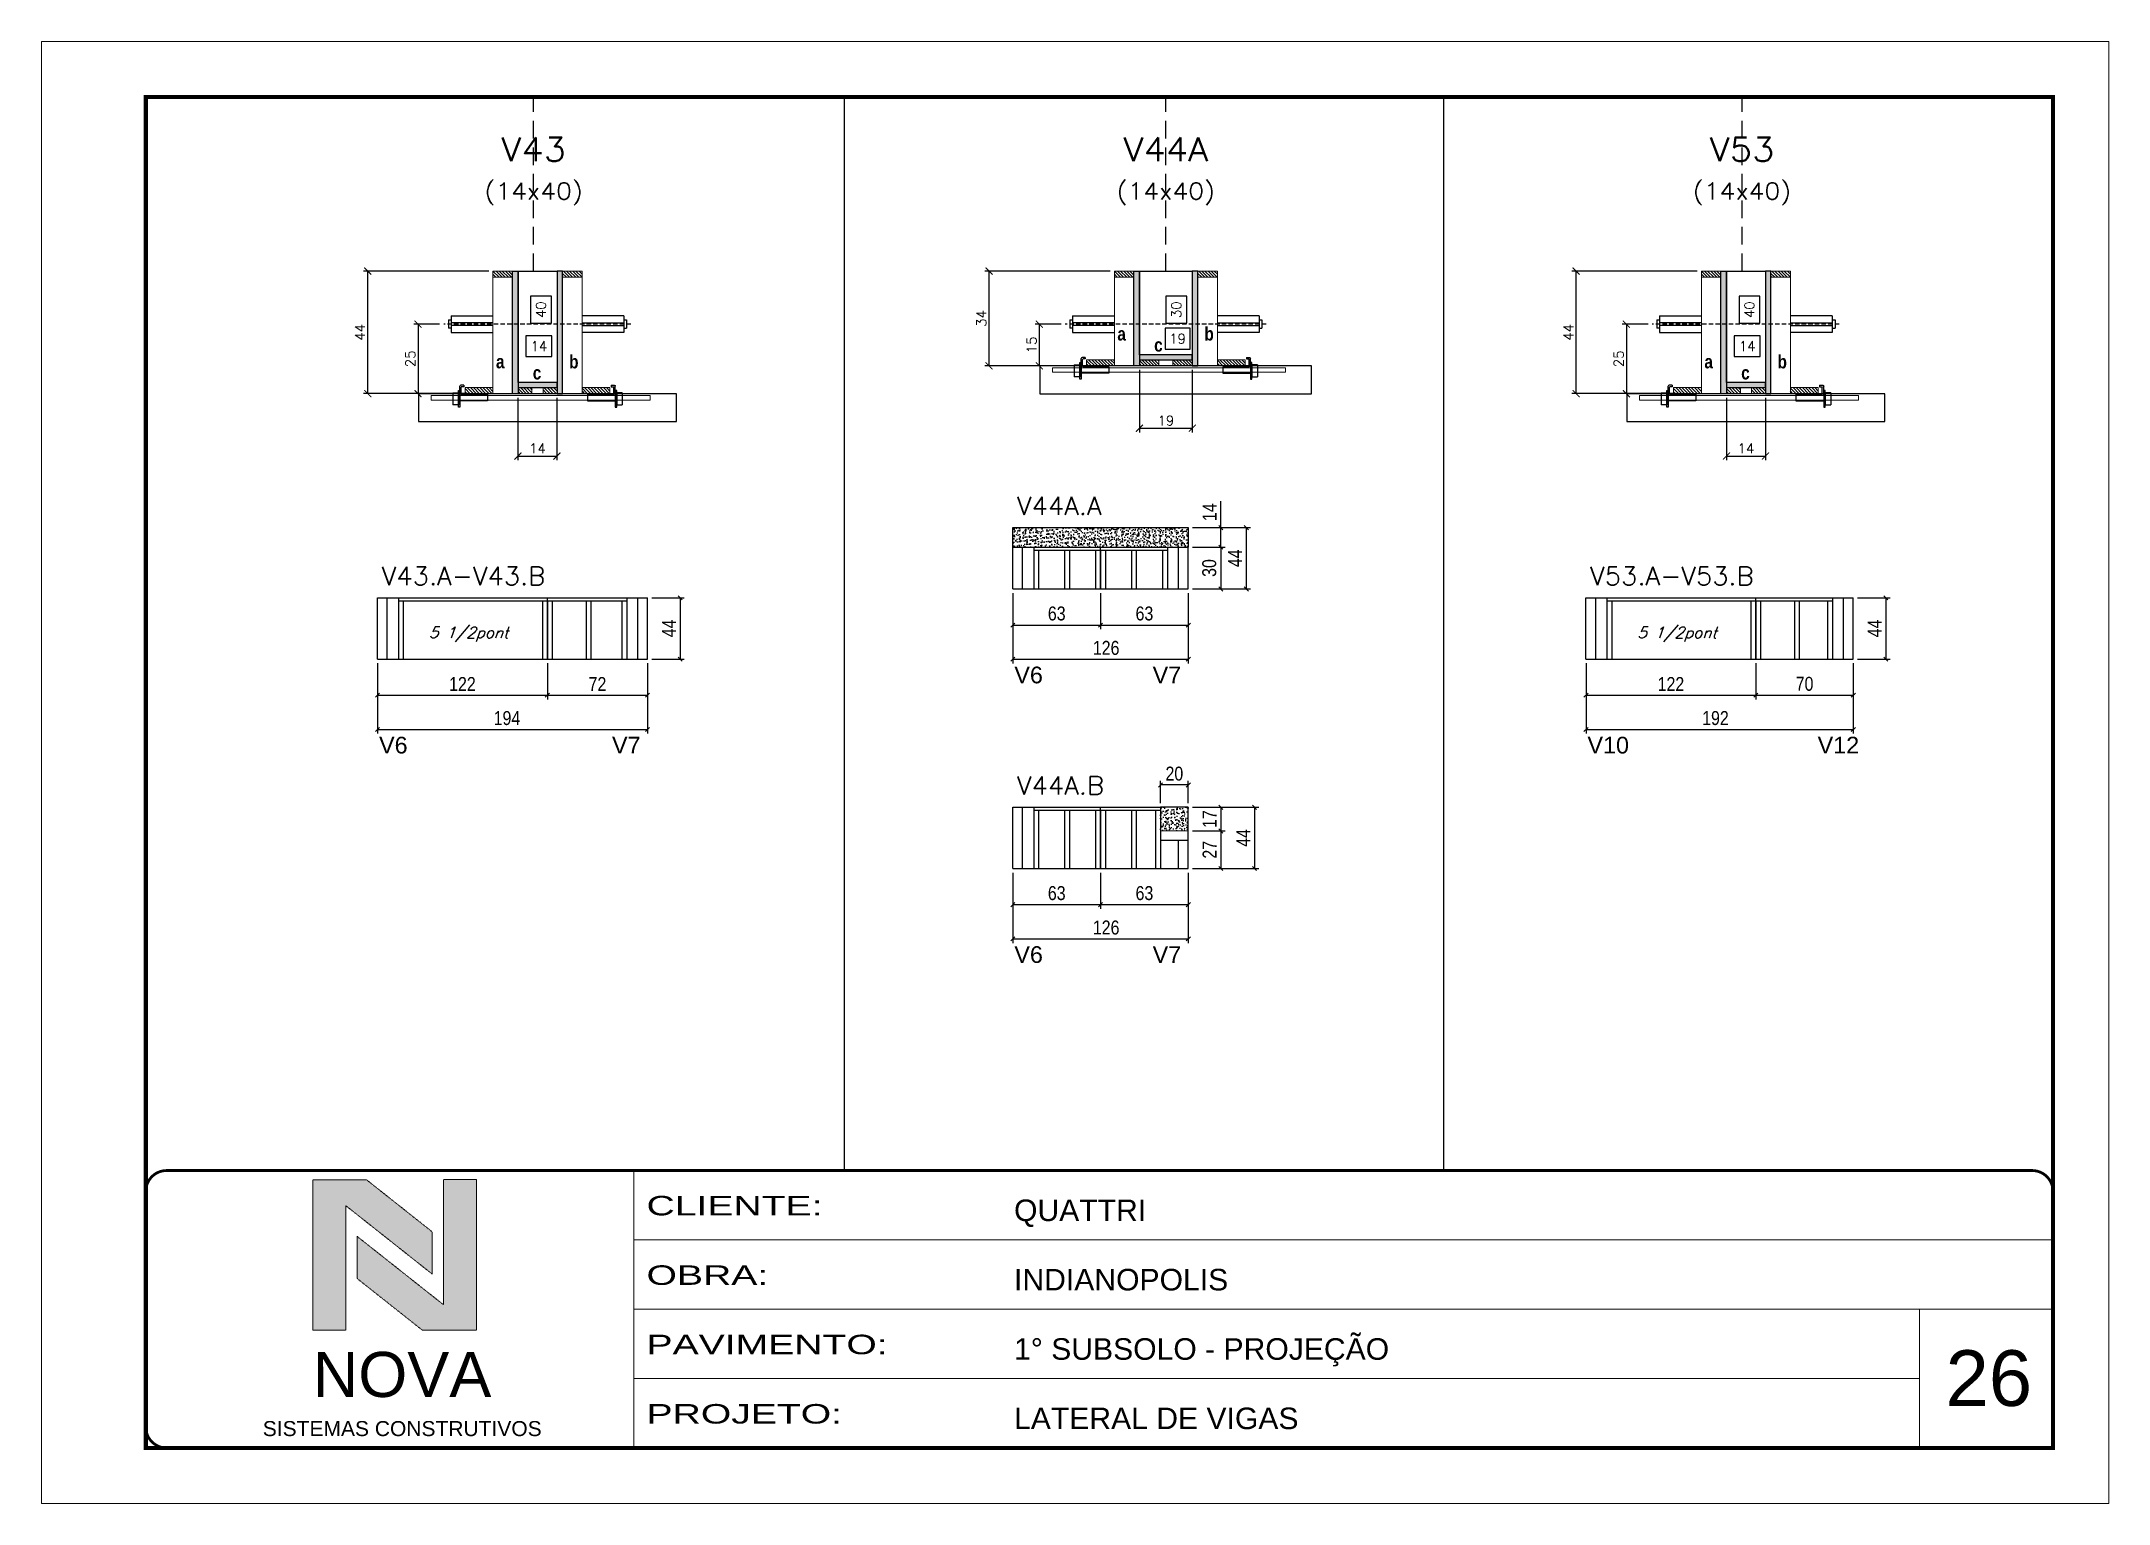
# Model space of a CAD drawing. Header units: millimetres. Extents: x 2921 to 9246, y 316 to 11751.
# Drawn here: x 4506 to 5991, y 2613 to 3663 of the extents above; entities that cross this region are included whole.
import ezdxf
from ezdxf.enums import TextEntityAlignment as Align

# ---------------------------------------------------------------- set-up
doc = ezdxf.new("R2010")
doc.units = ezdxf.units.MM
for name, pattern in [('CONTINUO', [0]), ('DASHED', [0.75, 0.5, -0.25]), ('HIDDEN', [9.525, 6.35, -3.175])]:
    doc.linetypes.add(name, pattern=pattern)
for name, color, linetype in [('00 - FELIPE', 2, 'Continuous'), ('1', 3, 'Continuous'), ('5', 5, 'Continuous'), ('8', 8, 'Continuous'), ('barrote', 251, 'Continuous'), ('COTA', 241, 'Continuous'), ('Cota Seção (2x)', 4, 'Continuous'), ('detalhes', 4, 'Continuous'), ('Hachura', 253, 'Continuous'), ('Painéis', 200, 'Continuous'), ('presilha', 1, 'Continuous'), ('SARR_2.2x7', 40, 'Continuous'), ('SARR_3.5x7', 81, 'Continuous'), ('TENSOR', 3, 'Continuous'), ('texto', 7, 'Continuous'), ('Texto de Titulo', 7, 'Continuous'), ('Texto Qtd Sarr', 242, 'Continuous')]:
    doc.layers.add(name, color=color, linetype=linetype)
for name, color, linetype, lineweight in [('CARIMBO', 255, 'Continuous', 9), ('CARIMBO-LEGENDA', 75, 'Continuous', 15), ('CONCRETO', 251, 'Continuous', 25), ('Folhas', 255, 'Continuous', 9), ('Madeira', 126, 'Continuous', 18), ('SARRAFO DE PRESSAO', 251, 'DASHED', 9), ('SCO-___-LAJ', 2, 'Continuous', 0), ('Texto Seção', 7, 'Continuous', 15)]:
    doc.layers.add(name, color=color, linetype=linetype, lineweight=lineweight)
doc.styles.add('arial', font='arial.ttf')
doc.styles.add('COTA TECNICA', font='techl___.ttf', dxfattribs={"height": 10})
doc.styles.add('REGUA-120', font='ROMANS.shx', dxfattribs={"height": 15})
doc.styles.add('Romans', font='romans.shx')
doc.styles.get("Standard").update_dxf_attribs({"font": 'arial.ttf'})
doc.styles.add('TECNICA', font='techb___.ttf', dxfattribs={"height": 10})
doc.styles.add('Tecnologia', font='')
doc.styles.get('Tecnologia').set_extended_font_data('Forgotten Futurist')
doc.dimstyles.new('Cota Seção (2x)', dxfattribs={"dimtxt": 7, "dimasz": 5, "dimexe": 3, "dimexo": 3, "dimgap": 2, "dimtad": 3, "dimdec": 1, "dimlfac": 0.5, "dimzin": 12, "dimdsep": 46, "dimtxsty": 'Romans', "dimblk": 'ARCHTICK', "dimcen": 0, "dimclrd": 4, "dimclre": 4, "dimclrt": 1, "dimadec": 1, "dimazin": 3, "dimtfac": 1, "dimtdec": 1, "dimtmove": 0, "dimatfit": 3, "dimldrblk": 'OBLIQUE', "dimfxl": 1, "dimtolj": 1, "dimtzin": 12, "dimarcsym": 0})
doc.dimstyles.new('Cota Seção interna', dxfattribs={"dimtxt": 7, "dimasz": 6, "dimexe": 0.18, "dimexo": 2, "dimgap": -4, "dimtad": 3, "dimdec": 1, "dimlfac": 0.5, "dimzin": 12, "dimdsep": 46, "dimtxsty": 'Romans', "dimblk": 'ARCHTICK', "dimcen": 0.09, "dimse1": 1, "dimse2": 1, "dimsd1": 1, "dimsd2": 1, "dimclrd": 180, "dimclre": 5, "dimclrt": 1, "dimadec": 0, "dimazin": 3, "dimtfac": 1, "dimtdec": 1, "dimtofl": 0, "dimtmove": 0, "dimatfit": 3, "dimldrblk": 'ARCHTICK', "dimfxl": 1, "dimtolj": 1, "dimtzin": 0, "dimarcsym": 0})
doc.dimstyles.new('PAINEL', dxfattribs={"dimtxt": 10, "dimasz": 3, "dimexe": 3, "dimexo": 3, "dimgap": 3, "dimtad": 1, "dimdec": 1, "dimzin": 12, "dimdsep": 46, "dimtxsty": 'COTA TECNICA', "dimblk1": 'OBLIQUE', "dimblk2": 'OBLIQUE', "dimsah": 1, "dimcen": 0.9, "dimclrd": 4, "dimclre": 4, "dimclrt": 240, "dimadec": 1, "dimazin": 3, "dimtfac": 1, "dimtdec": 1, "dimtmove": 0, "dimatfit": 3, "dimfxl": 1, "dimtolj": 1, "dimtzin": 12, "dimarcsym": 0})
pattern_1 = [(315, (27795.1673, -4819.5692), (1.12253202, 1.12253202), [])]
pattern_2 = [(315, (28251.5095, -4799.5692), (1.12253202, 1.12253202), [])]
pattern_3 = [(315, (28663.2022, -4819.5692), (1.12253202, 1.12253202), [])]

msp = doc.modelspace()

# ---------------------------------------------------------------- texts
at = {"layer": '5', "linetype": 'Continuous'}
for s, p in [('V6', (5205.06, 3202.11)), ('V7', (5304.4, 3202.11)), ('V6', (4748.72, 3151.73)), ('V7', (4916.06, 3151.73)), ('V10', (5616.75, 3151.73)), ('V12', (5782.1, 3151.73)), ('V6', (5205.06, 3001.34)), ('V7', (5304.4, 3001.34))]:
    msp.add_text(s, height=12, rotation=0.00004, dxfattribs=at).set_placement(p)
at = {"layer": 'CARIMBO', "style": 'arial'}
msp.add_text('26', height=40, dxfattribs=at).set_placement((5873.99, 2683.22))
at = {"layer": 'detalhes', "style": 'TECNICA'}
for s, p in [('a', (5279.06, 3448.28)), ('c', (5305.49, 3440.31)), ('b', (5341.6, 3448.26)), ('a', (4832.72, 3428.28)), ('b', (4885.26, 3428.26)), ('a', (5700.75, 3428.28)), ('b', (5753.3, 3428.26)), ('c', (4859.15, 3420.31)), ('c', (5727.18, 3420.31))]:
    msp.add_text(s, height=9.6, dxfattribs=at).set_placement(p)
at = {"layer": 'texto', "color": 2, "char_height": 8, "attachment_point": 5, "style": 'Romans'}
for insert in [(4813.07, 3237.22), (5681.11, 3237.22)]:
    msp.add_mtext('{\\Q19;\\C256;5 1/2pont}', dxfattribs=dict(at, insert=insert))
at = {"layer": 'Texto Seção', "style": 'REGUA-120', "width": 1.05}
for s, p in [('V44A.A', (5206.96, 3323.08)), ('V43.A-V43.B', (4750.62, 3272.71)), ('V53.A-V53.B', (5618.65, 3272.71)), ('V44A.B', (5206.96, 3122.32))]:
    msp.add_text(s, height=13, dxfattribs=at).set_placement(p)

# ---------------------------------------------------------------- blocks, each defined once
blk = doc.blocks.new('A$C64660E27')
at = {"layer": 'COTA', "true_color": 0x1a1a1a}
h = blk.add_hatch(color=250, dxfattribs=at)
h.dxf.hatch_style = 1
h.paths.add_polyline_path([(185.4, -11.6), (142.4, -11.6), (142.4, -131.6), (168.8, -131.6), (168.8, -32.2), (237.7, -86.7), (237.7, -53)])
at = {"layer": 'COTA'}
h = blk.add_hatch(color=20, dxfattribs=at)
h.dxf.hatch_style = 1
h.paths.add_polyline_path([(273, -11.4), (246.6, -11.4), (246.6, -111.1), (177.7, -56.6), (177.7, -90.2), (230, -131.6), (273, -131.6)])
for p, q in [((142.4, -131.6), (142.4, -11.6)), ((142.4, -11.6), (185.4, -11.6)), ((185.4, -11.6), (237.7, -53)), ((273, -11.4), (246.6, -11.4)), ((246.6, -111.1), (246.6, -11.4)), ((273, -11.4), (273, -131.6)), ((168.8, -32.2), (237.7, -86.7)), ((168.8, -131.6), (168.8, -32.2)), ((246.6, -111.1), (177.7, -56.6)), ((177.7, -90.2), (177.7, -56.6)), ((237.7, -86.7), (237.7, -53)), ((230, -131.6), (177.7, -90.2)), ((142.4, -131.6), (168.8, -131.6)), ((273, -131.6), (230, -131.6))]:
    blk.add_line(p, q)
at = {"layer": 'CARIMBO-LEGENDA', "color": 7, "linetype": 'Continuous', "ltscale": 100, "style": 'arial'}
blk.add_text('NOVA', height=36, dxfattribs=at).set_placement((142.4, -184.8))
at = {"layer": 'CARIMBO-LEGENDA', "color": 7, "linetype": 'Continuous', "style": 'arial'}
blk.add_text('SISTEMAS CONSTRUTIVOS', height=12, dxfattribs=at).set_placement((102.5, -216))
blk = doc.blocks.new('9999999999')
at = {"color": 30, "linetype": 'CONTINUO'}
for p, q in [((98564.6, 34230.2), (98564.6, 34429.4)), ((98564.6, 34379.6), (99584, 34379.6)), ((98564.6, 34329.8), (99488, 34329.8)), ((99584, 34329.8), (99488, 34329.8)), ((99488, 34329.8), (99488, 34230.2)), ((98564.6, 34280), (99488, 34280))]:
    blk.add_line(p, q, dxfattribs=at)
at = {"color": 30, "linetype": 'CONTINUO', "const_width": 2}
blk.add_lwpolyline([(99584, 34230.2), (99584, 34414.4, 0.414214), (99569, 34429.4), (98229, 34429.4, 0.414214), (98214, 34414.4), (98214, 34245.2, 0.414214), (98229, 34230.2), (99584, 34230.2)], format="xyb", dxfattribs=at)
at = {"layer": 'Folhas'}
blk.add_lwpolyline([(98139, 34190.2), (99624, 34190.2), (99624, 35240.2), (98139, 35240.2)], close=True, dxfattribs=at)
at = {"layer": 'Folhas', "color": 30, "const_width": 3}
blk.add_lwpolyline([(98214, 34230.2), (99584, 34230.2), (99584, 35200.2), (98214, 35200.2)], close=True, dxfattribs=at)
at = {"xscale": 0.9, "yscale": 0.9, "zscale": 0.9}
blk.add_blockref('A$C64660E27', (98205.8, 34433.1), dxfattribs=at)
at = {"color": 7, "linetype": 'Continuous', "ltscale": 5, "style": 'arial'}
for s, height, p in [('QUATTRI', 15.48, (98837.7, 34393.1)), ('INDIANOPOLIS', 15.483, (98837.7, 34343.3)), ('1° SUBSOLO - PROJEÇÃO', 15.483, (98837.7, 34293.5)), ('LATERAL DE VIGAS', 15.483, (98837.7, 34243.7))]:
    blk.add_text(s, height=height, dxfattribs=at).set_placement(p)
at = {"layer": 'Folhas', "color": 7, "style": 'Tecnologia', "width": 1.5}
for s, p in [('CLIENTE:', (98573.7, 34397.2)), ('OBRA:', (98573.7, 34347.3)), ('PAVIMENTO:', (98573.7, 34297.5)), ('PROJETO:', (98573.7, 34247.7))]:
    blk.add_text(s, height=14, dxfattribs=at).set_placement(p)
blk = doc.blocks.new('_Oblique')
at = {"layer": '1', "color": 0, "lineweight": -2}
blk.add_line((-0.5, -0.5), (0.5, 0.5), dxfattribs=at)
blk = doc.blocks.new('*D426')
at = {"layer": 'COTA', "color": 4, "linetype": 'ByBlock', "lineweight": -2, "transparency": 16777216}
for p, q in [((4747.6, 3216.5), (4747.6, 3190.6)), ((4869.6, 3216.5), (4869.6, 3190.6)), ((4747.6, 3193.6), (4869.6, 3193.6))]:
    blk.add_line(p, q, dxfattribs=at)
at = {"layer": 'Defpoints', "color": 0, "linetype": 'ByBlock', "transparency": 16777216}
for p in [(4747.6, 3219.5), (4869.6, 3219.5), (4869.6, 3193.6)]:
    blk.add_point(p, dxfattribs=at)
at = {"layer": 'COTA', "color": 4, "linetype": 'ByBlock', "lineweight": -2, "transparency": 16777216, "xscale": 3, "yscale": 3, "zscale": 3, "rotation": 180}
blk.add_blockref('_Oblique', (4747.6, 3193.6), dxfattribs=at)
at = {"layer": 'COTA', "color": 4, "linetype": 'ByBlock', "lineweight": -2, "transparency": 16777216, "xscale": 3, "yscale": 3, "zscale": 3}
blk.add_blockref('_Oblique', (4869.6, 3193.6), dxfattribs=at)
at = {"layer": 'COTA', "color": 240, "linetype": 'ByBlock', "transparency": 16777216, "insert": (4808.6, 3201.6), "char_height": 10, "attachment_point": 5, "style": 'COTA TECNICA'}
blk.add_mtext('\\A1;122', dxfattribs=at)
blk = doc.blocks.new('*D427')
at = {"layer": 'COTA', "color": 4, "linetype": 'ByBlock', "lineweight": -2, "transparency": 16777216}
for p, q in [((4869.6, 3216.5), (4869.6, 3190.6)), ((4941.6, 3216.5), (4941.6, 3190.6)), ((4869.6, 3193.6), (4941.6, 3193.6))]:
    blk.add_line(p, q, dxfattribs=at)
at = {"layer": 'Defpoints', "color": 0, "linetype": 'ByBlock', "transparency": 16777216}
for p in [(4869.6, 3219.5), (4941.6, 3219.5), (4941.6, 3193.6)]:
    blk.add_point(p, dxfattribs=at)
at = {"layer": 'COTA', "color": 4, "linetype": 'ByBlock', "lineweight": -2, "transparency": 16777216, "xscale": 3, "yscale": 3, "zscale": 3, "rotation": 180}
blk.add_blockref('_Oblique', (4869.6, 3193.6), dxfattribs=at)
at = {"layer": 'COTA', "color": 4, "linetype": 'ByBlock', "lineweight": -2, "transparency": 16777216, "xscale": 3, "yscale": 3, "zscale": 3}
blk.add_blockref('_Oblique', (4941.6, 3193.6), dxfattribs=at)
at = {"layer": 'COTA', "color": 240, "linetype": 'ByBlock', "transparency": 16777216, "insert": (4905.6, 3201.6), "char_height": 10, "attachment_point": 5, "style": 'COTA TECNICA'}
blk.add_mtext('\\A1;72', dxfattribs=at)
blk = doc.blocks.new('*D428')
at = {"layer": 'COTA', "color": 4, "linetype": 'ByBlock', "lineweight": -2, "transparency": 16777216}
for p, q in [((4747.6, 3216.5), (4747.6, 3166)), ((4941.6, 3216.5), (4941.6, 3166)), ((4747.6, 3169), (4941.6, 3169))]:
    blk.add_line(p, q, dxfattribs=at)
at = {"layer": 'Defpoints', "color": 0, "linetype": 'ByBlock', "transparency": 16777216}
for p in [(4747.6, 3219.5), (4941.6, 3219.5), (4941.6, 3169)]:
    blk.add_point(p, dxfattribs=at)
at = {"layer": 'COTA', "color": 4, "linetype": 'ByBlock', "lineweight": -2, "transparency": 16777216, "xscale": 3, "yscale": 3, "zscale": 3, "rotation": 180}
blk.add_blockref('_Oblique', (4747.6, 3169), dxfattribs=at)
at = {"layer": 'COTA', "color": 4, "linetype": 'ByBlock', "lineweight": -2, "transparency": 16777216, "xscale": 3, "yscale": 3, "zscale": 3}
blk.add_blockref('_Oblique', (4941.6, 3169), dxfattribs=at)
at = {"layer": 'COTA', "color": 240, "linetype": 'ByBlock', "transparency": 16777216, "insert": (4840.6, 3177.1), "char_height": 10, "attachment_point": 5, "style": 'COTA TECNICA'}
blk.add_mtext('\\A1;194', dxfattribs=at)
blk = doc.blocks.new('*D429')
at = {"layer": 'COTA', "color": 4, "lineweight": -2, "transparency": 16777216}
for p, q in [((4944.6, 3263.5), (4968, 3263.5)), ((4965, 3263.5), (4965, 3219.5)), ((4944.6, 3219.5), (4968, 3219.5))]:
    blk.add_line(p, q, dxfattribs=at)
at = {"layer": 'Defpoints', "color": 0, "transparency": 16777216}
for p in [(4941.6, 3263.5), (4941.6, 3219.5), (4965, 3219.5)]:
    blk.add_point(p, dxfattribs=at)
at = {"layer": 'COTA', "color": 4, "lineweight": -2, "transparency": 16777216, "xscale": 3, "yscale": 3, "zscale": 3}
for p, rotation in [((4965, 3263.5), 90), ((4965, 3219.5), 270)]:
    blk.add_blockref('_Oblique', p, dxfattribs=dict(at, rotation=rotation))
at = {"layer": 'COTA', "color": 240, "transparency": 16777216, "insert": (4957, 3241.5), "char_height": 10, "attachment_point": 5, "rotation": 90, "style": 'COTA TECNICA'}
blk.add_mtext('\\A1;44', dxfattribs=at)
blk = doc.blocks.new('titulo1')
at = {"layer": 'Defpoints', "color": 252, "linetype": 'HIDDEN', "ltscale": 2}
blk.add_line((0, 0), (0, 125), dxfattribs=at)
at = {"layer": 'Defpoints', "style": 'Romans', "oblique": 15}
blk.add_attdef('FOLHA', text='', height=10, dxfattribs=at).set_placement((0, 15.6), align=Align.MIDDLE_CENTER)
at = {"layer": 'Texto Qtd Sarr', "color": 3, "style": 'Romans', "oblique": 15}
for tag, height, p in [('TITULO', 17, (0, 71.4)), ('SEÇÃO', 12, (0, 41.5))]:
    blk.add_attdef(tag, text='', height=height, dxfattribs=at).set_placement(p, align=Align.MIDDLE_CENTER)
blk = doc.blocks.new('_ArchTick')
at = {"color": 0, "linetype": 'ByBlock', "const_width": 0.15}
blk.add_lwpolyline([(-0.5, -0.5), (0.5, 0.5)], dxfattribs=at)
blk = doc.blocks.new('*D430')
at = {"layer": 'COTA', "color": 4, "lineweight": -2, "transparency": 16777216}
for p, q in [((4827.5, 3498.1), (4737.6, 3498.1)), ((4740.6, 3410.1), (4740.6, 3498.1)), ((4811.9, 3410.1), (4737.6, 3410.1))]:
    blk.add_line(p, q, dxfattribs=at)
at = {"layer": 'Defpoints', "color": 0, "transparency": 16777216}
for p in [(4740.6, 3498.1), (4830.5, 3498.1), (4814.9, 3410.1)]:
    blk.add_point(p, dxfattribs=at)
at = {"layer": 'COTA', "color": 4, "lineweight": -2, "transparency": 16777216, "xscale": 5, "yscale": 5, "zscale": 5}
for p, rotation in [((4740.6, 3498.1), 90), ((4740.6, 3410.1), 270)]:
    blk.add_blockref('_ArchTick', p, dxfattribs=dict(at, rotation=rotation))
at = {"layer": 'COTA', "color": 1, "transparency": 16777216, "insert": (4735.1, 3454.1), "char_height": 7, "attachment_point": 5, "rotation": 90, "style": 'Romans'}
blk.add_mtext('\\A1;44', dxfattribs=at)
blk = doc.blocks.new('*D431')
at = {"layer": 'Cota Seção (2x)', "color": 180, "lineweight": -2, "transparency": 16777216}
for p, q in [((4872.5, 3480.1), (4857.5, 3480.1)), ((4857.5, 3480.1), (4857.5, 3460.7)), ((4872.5, 3460.7), (4872.5, 3480.1)), ((4857.5, 3460.7), (4872.5, 3460.7))]:
    blk.add_line(p, q, dxfattribs=at)
at = {"layer": 'Defpoints', "color": 0, "transparency": 16777216}
for p in [(4876.5, 3498.1), (4887.5, 3498.1), (4887.5, 3418.1)]:
    blk.add_point(p, dxfattribs=at)
at = {"layer": 'Cota Seção (2x)', "color": 1, "transparency": 16777216, "insert": (4865, 3470.4), "char_height": 7, "attachment_point": 5, "rotation": 90, "style": 'Romans'}
blk.add_mtext('\\A1;40', dxfattribs=at)
blk = doc.blocks.new('PRESILHA METÁLICA 1')
at = {"layer": 'presilha'}
for p, q in [((0, 13), (6, 13)), ((0, 13), (0, 0)), ((6, 0), (0, 0)), ((6, 15.5), (7.5, 15.5)), ((6, -2.5), (6, 15.5)), ((6, 13), (6, 0)), ((7.5, 10.6), (7.5, 19.9)), ((7.5, 15.5), (7.5, -2.5)), ((37.5, 4.1), (7.5, 4.1)), ((12, 21), (8.6, 21)), ((9, 11.6), (9, 18.9)), ((12, 19.5), (9.6, 19.5)), ((37.5, 11), (9.6, 11)), ((12, 21), (12, 19.5)), ((37.5, 11), (37.5, 4.1)), ((7.5, -2.5), (6, -2.5))]:
    blk.add_line(p, q, dxfattribs=at)
for centre, radius, start, end in [((8.6, 19.9), 1.14, 90, 180), ((9.6, 18.9), 0.57, 90, 180), ((9.6, 11.6), 0.57, 180, 270)]:
    blk.add_arc(centre, radius, start, end, dxfattribs=at)
blk = doc.blocks.new('*D432')
at = {"layer": 'COTA', "color": 4, "lineweight": -2, "transparency": 16777216}
for p, q in [((4848.5, 3407.1), (4848.5, 3362.3)), ((4876.5, 3407.1), (4876.5, 3362.3)), ((4848.5, 3365.3), (4876.5, 3365.3))]:
    blk.add_line(p, q, dxfattribs=at)
at = {"layer": 'Defpoints', "color": 0, "transparency": 16777216}
for p in [(4848.5, 3410.1), (4876.5, 3410.1), (4876.5, 3365.3)]:
    blk.add_point(p, dxfattribs=at)
at = {"layer": 'COTA', "color": 4, "lineweight": -2, "transparency": 16777216, "xscale": 5, "yscale": 5, "zscale": 5, "rotation": 180}
blk.add_blockref('_ArchTick', (4848.5, 3365.3), dxfattribs=at)
at = {"layer": 'COTA', "color": 4, "lineweight": -2, "transparency": 16777216, "xscale": 5, "yscale": 5, "zscale": 5}
blk.add_blockref('_ArchTick', (4876.5, 3365.3), dxfattribs=at)
at = {"layer": 'COTA', "color": 1, "transparency": 16777216, "insert": (4862.5, 3370.8), "char_height": 7, "attachment_point": 5, "style": 'Romans'}
blk.add_mtext('\\A1;14', dxfattribs=at)
blk = doc.blocks.new('*D1001')
at = {"layer": 'COTA', "color": 4, "lineweight": -2, "transparency": 16777216}
for p, q in [((4792.2, 3460), (4773.7, 3460)), ((4776.7, 3460), (4776.7, 3410.1)), ((4792.2, 3410.1), (4773.7, 3410.1))]:
    blk.add_line(p, q, dxfattribs=at)
at = {"layer": 'Defpoints', "color": 0, "transparency": 16777216}
for p in [(4795.2, 3460), (4776.7, 3410.1), (4795.2, 3410.1)]:
    blk.add_point(p, dxfattribs=at)
at = {"layer": 'COTA', "color": 4, "lineweight": -2, "transparency": 16777216, "xscale": 5, "yscale": 5, "zscale": 5}
for p, rotation in [((4776.7, 3460), 90), ((4776.7, 3410.1), 270)]:
    blk.add_blockref('_ArchTick', p, dxfattribs=dict(at, rotation=rotation))
at = {"layer": 'COTA', "color": 1, "transparency": 16777216, "insert": (4771.2, 3435.1), "char_height": 7, "attachment_point": 5, "rotation": 90, "style": 'Romans'}
blk.add_mtext('\\A1;25', dxfattribs=at)
blk = doc.blocks.new('*D433')
at = {"layer": 'Cota Seção (2x)', "color": 180, "lineweight": -2, "transparency": 16777216}
for p, q in [((4872.8, 3451.7), (4854.1, 3451.7)), ((4854.1, 3451.7), (4854.1, 3436.7)), ((4872.8, 3436.7), (4872.8, 3451.7)), ((4854.1, 3436.7), (4872.8, 3436.7))]:
    blk.add_line(p, q, dxfattribs=at)
at = {"layer": 'Defpoints', "color": 0, "transparency": 16777216}
for p in [(4876.5, 3432.7), (4848.5, 3410.1), (4876.5, 3410.1)]:
    blk.add_point(p, dxfattribs=at)
at = {"layer": 'Cota Seção (2x)', "color": 1, "transparency": 16777216, "insert": (4863.5, 3444.2), "char_height": 7, "attachment_point": 5, "style": 'Romans'}
blk.add_mtext('\\A1;14', dxfattribs=at)
blk = doc.blocks.new('*D434')
at = {"layer": 'COTA', "color": 4, "linetype": 'ByBlock', "lineweight": -2, "transparency": 16777216}
for p, q in [((5204, 3266.9), (5204, 3240.9)), ((5267, 3266.9), (5267, 3240.9)), ((5204, 3243.9), (5267, 3243.9))]:
    blk.add_line(p, q, dxfattribs=at)
at = {"layer": 'Defpoints', "color": 0, "linetype": 'ByBlock', "transparency": 16777216}
for p in [(5204, 3269.9), (5267, 3269.9), (5267, 3243.9)]:
    blk.add_point(p, dxfattribs=at)
at = {"layer": 'COTA', "color": 4, "linetype": 'ByBlock', "lineweight": -2, "transparency": 16777216, "xscale": 3, "yscale": 3, "zscale": 3, "rotation": 180}
blk.add_blockref('_Oblique', (5204, 3243.9), dxfattribs=at)
at = {"layer": 'COTA', "color": 4, "linetype": 'ByBlock', "lineweight": -2, "transparency": 16777216, "xscale": 3, "yscale": 3, "zscale": 3}
blk.add_blockref('_Oblique', (5267, 3243.9), dxfattribs=at)
at = {"layer": 'COTA', "color": 240, "linetype": 'ByBlock', "transparency": 16777216, "insert": (5235.5, 3252.2), "char_height": 10, "attachment_point": 5, "style": 'COTA TECNICA'}
blk.add_mtext('\\A1;63', dxfattribs=at)
blk = doc.blocks.new('*D435')
at = {"layer": 'COTA', "color": 4, "linetype": 'ByBlock', "lineweight": -2, "transparency": 16777216}
for p, q in [((5267, 3266.9), (5267, 3240.9)), ((5330, 3266.9), (5330, 3240.9)), ((5267, 3243.9), (5330, 3243.9))]:
    blk.add_line(p, q, dxfattribs=at)
at = {"layer": 'Defpoints', "color": 0, "linetype": 'ByBlock', "transparency": 16777216}
for p in [(5267, 3269.9), (5330, 3269.9), (5330, 3243.9)]:
    blk.add_point(p, dxfattribs=at)
at = {"layer": 'COTA', "color": 4, "linetype": 'ByBlock', "lineweight": -2, "transparency": 16777216, "xscale": 3, "yscale": 3, "zscale": 3, "rotation": 180}
blk.add_blockref('_Oblique', (5267, 3243.9), dxfattribs=at)
at = {"layer": 'COTA', "color": 4, "linetype": 'ByBlock', "lineweight": -2, "transparency": 16777216, "xscale": 3, "yscale": 3, "zscale": 3}
blk.add_blockref('_Oblique', (5330, 3243.9), dxfattribs=at)
at = {"layer": 'COTA', "color": 240, "linetype": 'ByBlock', "transparency": 16777216, "insert": (5298.5, 3252.2), "char_height": 10, "attachment_point": 5, "style": 'COTA TECNICA'}
blk.add_mtext('\\A1;63', dxfattribs=at)
blk = doc.blocks.new('*D436')
at = {"layer": 'COTA', "color": 4, "linetype": 'ByBlock', "lineweight": -2, "transparency": 16777216}
for p, q in [((5204, 3266.9), (5204, 3216.4)), ((5330, 3266.9), (5330, 3216.4)), ((5204, 3219.4), (5330, 3219.4))]:
    blk.add_line(p, q, dxfattribs=at)
at = {"layer": 'Defpoints', "color": 0, "linetype": 'ByBlock', "transparency": 16777216}
for p in [(5204, 3269.9), (5330, 3269.9), (5330, 3219.4)]:
    blk.add_point(p, dxfattribs=at)
at = {"layer": 'COTA', "color": 4, "linetype": 'ByBlock', "lineweight": -2, "transparency": 16777216, "xscale": 3, "yscale": 3, "zscale": 3, "rotation": 180}
blk.add_blockref('_Oblique', (5204, 3219.4), dxfattribs=at)
at = {"layer": 'COTA', "color": 4, "linetype": 'ByBlock', "lineweight": -2, "transparency": 16777216, "xscale": 3, "yscale": 3, "zscale": 3}
blk.add_blockref('_Oblique', (5330, 3219.4), dxfattribs=at)
at = {"layer": 'COTA', "color": 240, "linetype": 'ByBlock', "transparency": 16777216, "insert": (5271, 3227.5), "char_height": 10, "attachment_point": 5, "style": 'COTA TECNICA'}
blk.add_mtext('\\A1;126', dxfattribs=at)
blk = doc.blocks.new('*D437')
at = {"layer": 'COTA', "color": 4, "lineweight": -2, "transparency": 16777216}
for p, q in [((5333, 3299.9), (5356.4, 3299.9)), ((5353.4, 3299.9), (5353.4, 3269.9)), ((5333, 3269.9), (5356.4, 3269.9))]:
    blk.add_line(p, q, dxfattribs=at)
at = {"layer": 'Defpoints', "color": 0, "transparency": 16777216}
for p in [(5330, 3299.9), (5330, 3269.9), (5353.4, 3269.9)]:
    blk.add_point(p, dxfattribs=at)
at = {"layer": 'COTA', "color": 4, "lineweight": -2, "transparency": 16777216, "xscale": 3, "yscale": 3, "zscale": 3}
for p, rotation in [((5353.4, 3299.9), 90), ((5353.4, 3269.9), 270)]:
    blk.add_blockref('_Oblique', p, dxfattribs=dict(at, rotation=rotation))
at = {"layer": 'COTA', "color": 240, "transparency": 16777216, "insert": (5345.1, 3284.9), "char_height": 10, "attachment_point": 5, "rotation": 90, "style": 'COTA TECNICA'}
blk.add_mtext('\\A1;30', dxfattribs=at)
blk = doc.blocks.new('*D438')
at = {"layer": 'COTA', "color": 4, "lineweight": -2, "transparency": 16777216}
for p, q in [((5273.9, 3498.1), (5183.9, 3498.1)), ((5186.9, 3430.1), (5186.9, 3498.1)), ((5258.3, 3430.1), (5183.9, 3430.1))]:
    blk.add_line(p, q, dxfattribs=at)
at = {"layer": 'Defpoints', "color": 0, "transparency": 16777216}
for p in [(5186.9, 3498.1), (5276.9, 3498.1), (5261.3, 3430.1)]:
    blk.add_point(p, dxfattribs=at)
at = {"layer": 'COTA', "color": 4, "lineweight": -2, "transparency": 16777216, "xscale": 5, "yscale": 5, "zscale": 5}
for p, rotation in [((5186.9, 3498.1), 90), ((5186.9, 3430.1), 270)]:
    blk.add_blockref('_ArchTick', p, dxfattribs=dict(at, rotation=rotation))
at = {"layer": 'COTA', "color": 1, "transparency": 16777216, "insert": (5181.4, 3464.1), "char_height": 7, "attachment_point": 5, "rotation": 90, "style": 'Romans'}
blk.add_mtext('\\A1;34', dxfattribs=at)
blk = doc.blocks.new('*D439')
at = {"layer": 'Cota Seção (2x)', "color": 180, "lineweight": -2, "transparency": 16777216}
for p, q in [((5328.9, 3480.1), (5313.9, 3480.1)), ((5313.9, 3480.1), (5313.9, 3460.7)), ((5328.9, 3460.7), (5328.9, 3480.1)), ((5313.9, 3460.7), (5328.9, 3460.7))]:
    blk.add_line(p, q, dxfattribs=at)
at = {"layer": 'Defpoints', "color": 0, "transparency": 16777216}
for p in [(5332.9, 3498.1), (5343.9, 3498.1), (5343.9, 3438.1)]:
    blk.add_point(p, dxfattribs=at)
at = {"layer": 'Cota Seção (2x)', "color": 1, "transparency": 16777216, "insert": (5321.4, 3470.4), "char_height": 7, "attachment_point": 5, "rotation": 90, "style": 'Romans'}
blk.add_mtext('\\A1;30', dxfattribs=at)
blk = doc.blocks.new('*D440')
at = {"layer": 'COTA', "color": 4, "lineweight": -2, "transparency": 16777216}
for p, q in [((5294.9, 3427.1), (5294.9, 3382.3)), ((5332.9, 3427.1), (5332.9, 3382.3)), ((5294.9, 3385.3), (5332.9, 3385.3))]:
    blk.add_line(p, q, dxfattribs=at)
at = {"layer": 'Defpoints', "color": 0, "transparency": 16777216}
for p in [(5294.9, 3430.1), (5332.9, 3430.1), (5332.9, 3385.3)]:
    blk.add_point(p, dxfattribs=at)
at = {"layer": 'COTA', "color": 4, "lineweight": -2, "transparency": 16777216, "xscale": 5, "yscale": 5, "zscale": 5, "rotation": 180}
blk.add_blockref('_ArchTick', (5294.9, 3385.3), dxfattribs=at)
at = {"layer": 'COTA', "color": 4, "lineweight": -2, "transparency": 16777216, "xscale": 5, "yscale": 5, "zscale": 5}
blk.add_blockref('_ArchTick', (5332.9, 3385.3), dxfattribs=at)
at = {"layer": 'COTA', "color": 1, "transparency": 16777216, "insert": (5313.9, 3390.8), "char_height": 7, "attachment_point": 5, "style": 'Romans'}
blk.add_mtext('\\A1;19', dxfattribs=at)
blk = doc.blocks.new('*D1002')
at = {"layer": 'COTA', "color": 4, "lineweight": -2, "transparency": 16777216}
for p, q in [((5238.6, 3460), (5220, 3460)), ((5223, 3460), (5223, 3430.1)), ((5238.6, 3430.1), (5220, 3430.1))]:
    blk.add_line(p, q, dxfattribs=at)
at = {"layer": 'Defpoints', "color": 0, "transparency": 16777216}
for p in [(5241.6, 3460), (5223, 3430.1), (5241.6, 3430.1)]:
    blk.add_point(p, dxfattribs=at)
at = {"layer": 'COTA', "color": 4, "lineweight": -2, "transparency": 16777216, "xscale": 5, "yscale": 5, "zscale": 5}
for p, rotation in [((5223, 3460), 90), ((5223, 3430.1), 270)]:
    blk.add_blockref('_ArchTick', p, dxfattribs=dict(at, rotation=rotation))
at = {"layer": 'COTA', "color": 1, "transparency": 16777216, "insert": (5217.5, 3445.1), "char_height": 7, "attachment_point": 5, "rotation": 90, "style": 'Romans'}
blk.add_mtext('\\A1;15', dxfattribs=at)
blk = doc.blocks.new('*D441')
at = {"layer": 'Cota Seção (2x)', "color": 180, "lineweight": -2, "transparency": 16777216}
for p, q in [((5331.3, 3457.1), (5313.3, 3457.1)), ((5313.3, 3457.1), (5313.3, 3442.1)), ((5331.3, 3442.1), (5331.3, 3457.1)), ((5313.3, 3442.1), (5331.3, 3442.1))]:
    blk.add_line(p, q, dxfattribs=at)
at = {"layer": 'Defpoints', "color": 0, "transparency": 16777216}
for p in [(5332.9, 3438.1), (5294.9, 3430.1), (5332.9, 3430.1)]:
    blk.add_point(p, dxfattribs=at)
at = {"layer": 'Cota Seção (2x)', "color": 1, "transparency": 16777216, "insert": (5322.3, 3449.6), "char_height": 7, "attachment_point": 5, "style": 'Romans'}
blk.add_mtext('\\A1;19', dxfattribs=at)
blk = doc.blocks.new('*D442')
at = {"layer": 'COTA', "color": 4, "linetype": 'ByBlock', "lineweight": -2, "transparency": 16777216}
for p, q in [((5204, 3066.1), (5204, 3040.2)), ((5267, 3066.1), (5267, 3040.2)), ((5204, 3043.2), (5267, 3043.2))]:
    blk.add_line(p, q, dxfattribs=at)
at = {"layer": 'Defpoints', "color": 0, "linetype": 'ByBlock', "transparency": 16777216}
for p in [(5204, 3069.1), (5267, 3069.1), (5267, 3043.2)]:
    blk.add_point(p, dxfattribs=at)
at = {"layer": 'COTA', "color": 4, "linetype": 'ByBlock', "lineweight": -2, "transparency": 16777216, "xscale": 3, "yscale": 3, "zscale": 3, "rotation": 180}
blk.add_blockref('_Oblique', (5204, 3043.2), dxfattribs=at)
at = {"layer": 'COTA', "color": 4, "linetype": 'ByBlock', "lineweight": -2, "transparency": 16777216, "xscale": 3, "yscale": 3, "zscale": 3}
blk.add_blockref('_Oblique', (5267, 3043.2), dxfattribs=at)
at = {"layer": 'COTA', "color": 240, "linetype": 'ByBlock', "transparency": 16777216, "insert": (5235.5, 3051.4), "char_height": 10, "attachment_point": 5, "style": 'COTA TECNICA'}
blk.add_mtext('\\A1;63', dxfattribs=at)
blk = doc.blocks.new('*D443')
at = {"layer": 'COTA', "color": 4, "linetype": 'ByBlock', "lineweight": -2, "transparency": 16777216}
for p, q in [((5267, 3066.1), (5267, 3040.2)), ((5330, 3066.1), (5330, 3040.2)), ((5267, 3043.2), (5330, 3043.2))]:
    blk.add_line(p, q, dxfattribs=at)
at = {"layer": 'Defpoints', "color": 0, "linetype": 'ByBlock', "transparency": 16777216}
for p in [(5267, 3069.1), (5330, 3069.1), (5330, 3043.2)]:
    blk.add_point(p, dxfattribs=at)
at = {"layer": 'COTA', "color": 4, "linetype": 'ByBlock', "lineweight": -2, "transparency": 16777216, "xscale": 3, "yscale": 3, "zscale": 3, "rotation": 180}
blk.add_blockref('_Oblique', (5267, 3043.2), dxfattribs=at)
at = {"layer": 'COTA', "color": 4, "linetype": 'ByBlock', "lineweight": -2, "transparency": 16777216, "xscale": 3, "yscale": 3, "zscale": 3}
blk.add_blockref('_Oblique', (5330, 3043.2), dxfattribs=at)
at = {"layer": 'COTA', "color": 240, "linetype": 'ByBlock', "transparency": 16777216, "insert": (5298.5, 3051.4), "char_height": 10, "attachment_point": 5, "style": 'COTA TECNICA'}
blk.add_mtext('\\A1;63', dxfattribs=at)
blk = doc.blocks.new('*D444')
at = {"layer": 'COTA', "color": 4, "linetype": 'ByBlock', "lineweight": -2, "transparency": 16777216}
for p, q in [((5204, 3066.1), (5204, 3015.6)), ((5330, 3066.1), (5330, 3015.6)), ((5204, 3018.6), (5330, 3018.6))]:
    blk.add_line(p, q, dxfattribs=at)
at = {"layer": 'Defpoints', "color": 0, "linetype": 'ByBlock', "transparency": 16777216}
for p in [(5204, 3069.1), (5330, 3069.1), (5330, 3018.6)]:
    blk.add_point(p, dxfattribs=at)
at = {"layer": 'COTA', "color": 4, "linetype": 'ByBlock', "lineweight": -2, "transparency": 16777216, "xscale": 3, "yscale": 3, "zscale": 3, "rotation": 180}
blk.add_blockref('_Oblique', (5204, 3018.6), dxfattribs=at)
at = {"layer": 'COTA', "color": 4, "linetype": 'ByBlock', "lineweight": -2, "transparency": 16777216, "xscale": 3, "yscale": 3, "zscale": 3}
blk.add_blockref('_Oblique', (5330, 3018.6), dxfattribs=at)
at = {"layer": 'COTA', "color": 240, "linetype": 'ByBlock', "transparency": 16777216, "insert": (5271, 3026.7), "char_height": 10, "attachment_point": 5, "style": 'COTA TECNICA'}
blk.add_mtext('\\A1;126', dxfattribs=at)
blk = doc.blocks.new('*D445')
at = {"layer": 'COTA', "color": 4, "lineweight": -2, "transparency": 16777216}
for p, q in [((5333, 3096.1), (5356.4, 3096.1)), ((5353.4, 3096.1), (5353.4, 3069.1)), ((5333, 3069.1), (5356.4, 3069.1))]:
    blk.add_line(p, q, dxfattribs=at)
at = {"layer": 'Defpoints', "color": 0, "transparency": 16777216}
for p in [(5330, 3096.1), (5330, 3069.1), (5353.4, 3069.1)]:
    blk.add_point(p, dxfattribs=at)
at = {"layer": 'COTA', "color": 4, "lineweight": -2, "transparency": 16777216, "xscale": 3, "yscale": 3, "zscale": 3}
for p, rotation in [((5353.4, 3096.1), 90), ((5353.4, 3069.1), 270)]:
    blk.add_blockref('_Oblique', p, dxfattribs=dict(at, rotation=rotation))
at = {"layer": 'COTA', "color": 240, "transparency": 16777216, "insert": (5345.3, 3082.6), "char_height": 10, "attachment_point": 5, "rotation": 90, "style": 'COTA TECNICA'}
blk.add_mtext('\\A1;27', dxfattribs=at)
blk = doc.blocks.new('*D446')
at = {"layer": 'Defpoints', "color": 0, "transparency": 16777216}
for p in [(5330, 3113.1), (5330, 3096.1), (5353.4, 3096.1)]:
    blk.add_point(p, dxfattribs=at)
at = {"layer": 'Painéis', "color": 4, "lineweight": -2, "transparency": 16777216}
for p, q in [((5333, 3113.1), (5356.4, 3113.1)), ((5353.4, 3113.1), (5353.4, 3096.1)), ((5333, 3096.1), (5356.4, 3096.1))]:
    blk.add_line(p, q, dxfattribs=at)
at = {"layer": 'Painéis', "color": 4, "lineweight": -2, "transparency": 16777216, "xscale": 3, "yscale": 3, "zscale": 3}
for p, rotation in [((5353.4, 3113.1), 90), ((5353.4, 3096.1), 270)]:
    blk.add_blockref('_Oblique', p, dxfattribs=dict(at, rotation=rotation))
at = {"layer": 'Painéis', "color": 240, "lineweight": 5, "transparency": 16777216, "insert": (5345.3, 3104.6), "char_height": 10, "attachment_point": 5, "rotation": 90, "style": 'COTA TECNICA'}
blk.add_mtext('\\A1;17', dxfattribs=at)
blk = doc.blocks.new('*D447')
at = {"layer": 'Defpoints', "color": 0, "transparency": 16777216}
for p in [(5310, 3129.1), (5310, 3113.1), (5330, 3113.1)]:
    blk.add_point(p, dxfattribs=at)
at = {"layer": 'Painéis', "color": 4, "lineweight": -2, "transparency": 16777216}
for p, q in [((5310, 3116.1), (5310, 3132.1)), ((5330, 3129.1), (5310, 3129.1)), ((5330, 3116.1), (5330, 3132.1))]:
    blk.add_line(p, q, dxfattribs=at)
at = {"layer": 'Painéis', "color": 4, "lineweight": -2, "transparency": 16777216, "xscale": 3, "yscale": 3, "zscale": 3, "rotation": 180}
blk.add_blockref('_Oblique', (5310, 3129.1), dxfattribs=at)
at = {"layer": 'Painéis', "color": 4, "lineweight": -2, "transparency": 16777216, "xscale": 3, "yscale": 3, "zscale": 3}
blk.add_blockref('_Oblique', (5330, 3129.1), dxfattribs=at)
at = {"layer": 'Painéis', "color": 240, "lineweight": 5, "transparency": 16777216, "insert": (5320, 3137.2), "char_height": 10, "attachment_point": 5, "style": 'COTA TECNICA'}
blk.add_mtext('\\A1;20', dxfattribs=at)
blk = doc.blocks.new('*D1012')
at = {"layer": 'Defpoints', "color": 0, "transparency": 16777216}
for p in [(5330, 3113.1), (5330, 3069.1), (5377.6, 3069.1)]:
    blk.add_point(p, dxfattribs=at)
at = {"layer": 'Painéis', "color": 4, "lineweight": -2, "transparency": 16777216}
for p, q in [((5333, 3113.1), (5380.6, 3113.1)), ((5377.6, 3113.1), (5377.6, 3069.1)), ((5333, 3069.1), (5380.6, 3069.1))]:
    blk.add_line(p, q, dxfattribs=at)
at = {"layer": 'Painéis', "color": 4, "lineweight": -2, "transparency": 16777216, "xscale": 3, "yscale": 3, "zscale": 3}
for p, rotation in [((5377.6, 3113.1), 90), ((5377.6, 3069.1), 270)]:
    blk.add_blockref('_Oblique', p, dxfattribs=dict(at, rotation=rotation))
at = {"layer": 'Painéis', "color": 240, "lineweight": 5, "transparency": 16777216, "insert": (5369.5, 3091.1), "char_height": 10, "attachment_point": 5, "rotation": 90, "style": 'COTA TECNICA'}
blk.add_mtext('\\A1;44', dxfattribs=at)
blk = doc.blocks.new('*D509')
at = {"layer": 'COTA', "color": 4, "linetype": 'ByBlock', "lineweight": -2, "transparency": 16777216}
for p, q in [((5615.7, 3216.5), (5615.7, 3190.6)), ((5737.7, 3216.5), (5737.7, 3190.6)), ((5615.7, 3193.6), (5737.7, 3193.6))]:
    blk.add_line(p, q, dxfattribs=at)
at = {"layer": 'Defpoints', "color": 0, "linetype": 'ByBlock', "transparency": 16777216}
for p in [(5615.7, 3219.5), (5737.7, 3219.5), (5737.7, 3193.6)]:
    blk.add_point(p, dxfattribs=at)
at = {"layer": 'COTA', "color": 4, "linetype": 'ByBlock', "lineweight": -2, "transparency": 16777216, "xscale": 3, "yscale": 3, "zscale": 3, "rotation": 180}
blk.add_blockref('_Oblique', (5615.7, 3193.6), dxfattribs=at)
at = {"layer": 'COTA', "color": 4, "linetype": 'ByBlock', "lineweight": -2, "transparency": 16777216, "xscale": 3, "yscale": 3, "zscale": 3}
blk.add_blockref('_Oblique', (5737.7, 3193.6), dxfattribs=at)
at = {"layer": 'COTA', "color": 240, "linetype": 'ByBlock', "transparency": 16777216, "insert": (5676.7, 3201.6), "char_height": 10, "attachment_point": 5, "style": 'COTA TECNICA'}
blk.add_mtext('\\A1;122', dxfattribs=at)
blk = doc.blocks.new('*D510')
at = {"layer": 'COTA', "color": 4, "linetype": 'ByBlock', "lineweight": -2, "transparency": 16777216}
for p, q in [((5737.7, 3216.5), (5737.7, 3190.6)), ((5807.7, 3216.5), (5807.7, 3190.6)), ((5737.7, 3193.6), (5807.7, 3193.6))]:
    blk.add_line(p, q, dxfattribs=at)
at = {"layer": 'Defpoints', "color": 0, "linetype": 'ByBlock', "transparency": 16777216}
for p in [(5737.7, 3219.5), (5807.7, 3219.5), (5807.7, 3193.6)]:
    blk.add_point(p, dxfattribs=at)
at = {"layer": 'COTA', "color": 4, "linetype": 'ByBlock', "lineweight": -2, "transparency": 16777216, "xscale": 3, "yscale": 3, "zscale": 3, "rotation": 180}
blk.add_blockref('_Oblique', (5737.7, 3193.6), dxfattribs=at)
at = {"layer": 'COTA', "color": 4, "linetype": 'ByBlock', "lineweight": -2, "transparency": 16777216, "xscale": 3, "yscale": 3, "zscale": 3}
blk.add_blockref('_Oblique', (5807.7, 3193.6), dxfattribs=at)
at = {"layer": 'COTA', "color": 240, "linetype": 'ByBlock', "transparency": 16777216, "insert": (5772.7, 3201.7), "char_height": 10, "attachment_point": 5, "style": 'COTA TECNICA'}
blk.add_mtext('\\A1;70', dxfattribs=at)
blk = doc.blocks.new('*D511')
at = {"layer": 'COTA', "color": 4, "linetype": 'ByBlock', "lineweight": -2, "transparency": 16777216}
for p, q in [((5615.7, 3216.5), (5615.7, 3166)), ((5807.7, 3216.5), (5807.7, 3166)), ((5615.7, 3169), (5807.7, 3169))]:
    blk.add_line(p, q, dxfattribs=at)
at = {"layer": 'Defpoints', "color": 0, "linetype": 'ByBlock', "transparency": 16777216}
for p in [(5615.7, 3219.5), (5807.7, 3219.5), (5807.7, 3169)]:
    blk.add_point(p, dxfattribs=at)
at = {"layer": 'COTA', "color": 4, "linetype": 'ByBlock', "lineweight": -2, "transparency": 16777216, "xscale": 3, "yscale": 3, "zscale": 3, "rotation": 180}
blk.add_blockref('_Oblique', (5615.7, 3169), dxfattribs=at)
at = {"layer": 'COTA', "color": 4, "linetype": 'ByBlock', "lineweight": -2, "transparency": 16777216, "xscale": 3, "yscale": 3, "zscale": 3}
blk.add_blockref('_Oblique', (5807.7, 3169), dxfattribs=at)
at = {"layer": 'COTA', "color": 240, "linetype": 'ByBlock', "transparency": 16777216, "insert": (5708.7, 3177.1), "char_height": 10, "attachment_point": 5, "style": 'COTA TECNICA'}
blk.add_mtext('\\A1;192', dxfattribs=at)
blk = doc.blocks.new('*D512')
at = {"layer": 'COTA', "color": 4, "lineweight": -2, "transparency": 16777216}
for p, q in [((5810.7, 3263.5), (5834.1, 3263.5)), ((5831.1, 3263.5), (5831.1, 3219.5)), ((5810.7, 3219.5), (5834.1, 3219.5))]:
    blk.add_line(p, q, dxfattribs=at)
at = {"layer": 'Defpoints', "color": 0, "transparency": 16777216}
for p in [(5807.7, 3263.5), (5807.7, 3219.5), (5831.1, 3219.5)]:
    blk.add_point(p, dxfattribs=at)
at = {"layer": 'COTA', "color": 4, "lineweight": -2, "transparency": 16777216, "xscale": 3, "yscale": 3, "zscale": 3}
for p, rotation in [((5831.1, 3263.5), 90), ((5831.1, 3219.5), 270)]:
    blk.add_blockref('_Oblique', p, dxfattribs=dict(at, rotation=rotation))
at = {"layer": 'COTA', "color": 240, "transparency": 16777216, "insert": (5823, 3241.5), "char_height": 10, "attachment_point": 5, "rotation": 90, "style": 'COTA TECNICA'}
blk.add_mtext('\\A1;44', dxfattribs=at)
blk = doc.blocks.new('*D461')
at = {"layer": 'COTA', "color": 4, "lineweight": -2, "transparency": 16777216}
for p, q in [((5695.6, 3498.1), (5605.6, 3498.1)), ((5608.6, 3410.1), (5608.6, 3498.1)), ((5680, 3410.1), (5605.6, 3410.1))]:
    blk.add_line(p, q, dxfattribs=at)
at = {"layer": 'Defpoints', "color": 0, "transparency": 16777216}
for p in [(5608.6, 3498.1), (5698.6, 3498.1), (5683, 3410.1)]:
    blk.add_point(p, dxfattribs=at)
at = {"layer": 'COTA', "color": 4, "lineweight": -2, "transparency": 16777216, "xscale": 5, "yscale": 5, "zscale": 5}
for p, rotation in [((5608.6, 3498.1), 90), ((5608.6, 3410.1), 270)]:
    blk.add_blockref('_ArchTick', p, dxfattribs=dict(at, rotation=rotation))
at = {"layer": 'COTA', "color": 1, "transparency": 16777216, "insert": (5603.1, 3454.1), "char_height": 7, "attachment_point": 5, "rotation": 90, "style": 'Romans'}
blk.add_mtext('\\A1;44', dxfattribs=at)
blk = doc.blocks.new('*D462')
at = {"layer": 'Cota Seção (2x)', "color": 180, "lineweight": -2, "transparency": 16777216}
for p, q in [((5740.6, 3480.1), (5725.6, 3480.1)), ((5725.6, 3480.1), (5725.6, 3460.7)), ((5740.6, 3460.7), (5740.6, 3480.1)), ((5725.6, 3460.7), (5740.6, 3460.7))]:
    blk.add_line(p, q, dxfattribs=at)
at = {"layer": 'Defpoints', "color": 0, "transparency": 16777216}
for p in [(5744.6, 3498.1), (5755.6, 3498.1), (5755.6, 3418.1)]:
    blk.add_point(p, dxfattribs=at)
at = {"layer": 'Cota Seção (2x)', "color": 1, "transparency": 16777216, "insert": (5733.1, 3470.4), "char_height": 7, "attachment_point": 5, "rotation": 90, "style": 'Romans'}
blk.add_mtext('\\A1;40', dxfattribs=at)
blk = doc.blocks.new('*D463')
at = {"layer": 'COTA', "color": 4, "lineweight": -2, "transparency": 16777216}
for p, q in [((5716.6, 3407.1), (5716.6, 3362.3)), ((5744.6, 3407.1), (5744.6, 3362.3)), ((5716.6, 3365.3), (5744.6, 3365.3))]:
    blk.add_line(p, q, dxfattribs=at)
at = {"layer": 'Defpoints', "color": 0, "transparency": 16777216}
for p in [(5716.6, 3410.1), (5744.6, 3410.1), (5744.6, 3365.3)]:
    blk.add_point(p, dxfattribs=at)
at = {"layer": 'COTA', "color": 4, "lineweight": -2, "transparency": 16777216, "xscale": 5, "yscale": 5, "zscale": 5, "rotation": 180}
blk.add_blockref('_ArchTick', (5716.6, 3365.3), dxfattribs=at)
at = {"layer": 'COTA', "color": 4, "lineweight": -2, "transparency": 16777216, "xscale": 5, "yscale": 5, "zscale": 5}
blk.add_blockref('_ArchTick', (5744.6, 3365.3), dxfattribs=at)
at = {"layer": 'COTA', "color": 1, "transparency": 16777216, "insert": (5730.6, 3370.8), "char_height": 7, "attachment_point": 5, "style": 'Romans'}
blk.add_mtext('\\A1;14', dxfattribs=at)
blk = doc.blocks.new('*D1008')
at = {"layer": 'COTA', "color": 4, "lineweight": -2, "transparency": 16777216}
for p, q in [((5660.3, 3460), (5641.7, 3460)), ((5644.7, 3460), (5644.7, 3410.1)), ((5660.3, 3410.1), (5641.7, 3410.1))]:
    blk.add_line(p, q, dxfattribs=at)
at = {"layer": 'Defpoints', "color": 0, "transparency": 16777216}
for p in [(5663.3, 3460), (5644.7, 3410.1), (5663.3, 3410.1)]:
    blk.add_point(p, dxfattribs=at)
at = {"layer": 'COTA', "color": 4, "lineweight": -2, "transparency": 16777216, "xscale": 5, "yscale": 5, "zscale": 5}
for p, rotation in [((5644.7, 3460), 90), ((5644.7, 3410.1), 270)]:
    blk.add_blockref('_ArchTick', p, dxfattribs=dict(at, rotation=rotation))
at = {"layer": 'COTA', "color": 1, "transparency": 16777216, "insert": (5639.2, 3435.1), "char_height": 7, "attachment_point": 5, "rotation": 90, "style": 'Romans'}
blk.add_mtext('\\A1;25', dxfattribs=at)
blk = doc.blocks.new('*D464')
at = {"layer": 'Cota Seção (2x)', "color": 180, "lineweight": -2, "transparency": 16777216}
for p, q in [((5740.8, 3451.7), (5722.2, 3451.7)), ((5722.2, 3451.7), (5722.2, 3436.7)), ((5740.8, 3436.7), (5740.8, 3451.7)), ((5722.2, 3436.7), (5740.8, 3436.7))]:
    blk.add_line(p, q, dxfattribs=at)
at = {"layer": 'Defpoints', "color": 0, "transparency": 16777216}
for p in [(5744.6, 3432.7), (5716.6, 3410.1), (5744.6, 3410.1)]:
    blk.add_point(p, dxfattribs=at)
at = {"layer": 'Cota Seção (2x)', "color": 1, "transparency": 16777216, "insert": (5731.5, 3444.2), "char_height": 7, "attachment_point": 5, "style": 'Romans'}
blk.add_mtext('\\A1;14', dxfattribs=at)
blk = doc.blocks.new('*D1288')
at = {"layer": '00 - FELIPE', "color": 4, "lineweight": -2, "transparency": 16777216}
for p, q in [((5353.4, 3313.9), (5353.4, 3333)), ((5333, 3313.9), (5356.4, 3313.9)), ((5353.4, 3299.9), (5353.4, 3313.9)), ((5333, 3299.9), (5356.4, 3299.9))]:
    blk.add_line(p, q, dxfattribs=at)
at = {"layer": 'Defpoints', "color": 0, "transparency": 16777216}
for p in [(5330, 3313.9), (5353.4, 3313.9), (5330, 3299.9)]:
    blk.add_point(p, dxfattribs=at)
at = {"layer": '00 - FELIPE', "color": 4, "lineweight": -2, "transparency": 16777216, "xscale": 3, "yscale": 3, "zscale": 3}
for p, rotation in [((5353.4, 3313.9), 90), ((5353.4, 3299.9), 270)]:
    blk.add_blockref('_Oblique', p, dxfattribs=dict(at, rotation=rotation))
at = {"layer": '00 - FELIPE', "color": 240, "transparency": 16777216, "insert": (5345.3, 3325), "char_height": 10, "attachment_point": 5, "rotation": 90, "style": 'COTA TECNICA'}
blk.add_mtext('\\A1;14', dxfattribs=at)
blk = doc.blocks.new('*D1289')
at = {"layer": '00 - FELIPE', "color": 4, "lineweight": -2, "transparency": 16777216}
for p, q in [((5333, 3313.9), (5374.7, 3313.9)), ((5371.7, 3313.9), (5371.7, 3269.9)), ((5333, 3269.9), (5374.7, 3269.9))]:
    blk.add_line(p, q, dxfattribs=at)
at = {"layer": 'Defpoints', "color": 0, "transparency": 16777216}
for p in [(5330, 3313.9), (5330, 3269.9), (5371.7, 3269.9)]:
    blk.add_point(p, dxfattribs=at)
at = {"layer": '00 - FELIPE', "color": 4, "lineweight": -2, "transparency": 16777216, "xscale": 3, "yscale": 3, "zscale": 3}
for p, rotation in [((5371.7, 3313.9), 90), ((5371.7, 3269.9), 270)]:
    blk.add_blockref('_Oblique', p, dxfattribs=dict(at, rotation=rotation))
at = {"layer": '00 - FELIPE', "color": 240, "transparency": 16777216, "insert": (5363.6, 3291.9), "char_height": 10, "attachment_point": 5, "rotation": 90, "style": 'COTA TECNICA'}
blk.add_mtext('\\A1;44', dxfattribs=at)

# ---------------------------------------------------------------- dimensions: what is measured, and where the dimension line sits
at = {"layer": '00 - FELIPE'}
for base, p1, p2, picture, middle in [((5353.37, 3313.9), (5329.96, 3299.9), (5329.96, 3313.9), '*D1288', (5345.29, 3324.96)), ((5371.65, 3269.9), (5329.96, 3313.9), (5329.96, 3269.9), '*D1289', (5363.58, 3291.9))]:
    dim = msp.add_linear_dim(base=base, p1=p1, p2=p2, angle=90, dimstyle='PAINEL', dxfattribs=at)
    dim.commit()
    dim.dimension.update_dxf_attribs({"geometry": picture, "text_midpoint": middle})
at = {"layer": 'COTA'}
for base, p1, p2, dimstyle, picture, middle in [((4740.57, 3498.07), (4814.95, 3410.07), (4830.55, 3498.07), 'Cota Seção (2x)', '*D430', (4735.07, 3454.07)), ((5186.91, 3498.07), (5261.29, 3430.07), (5276.89, 3498.07), 'Cota Seção (2x)', '*D438', (5181.41, 3464.07)), ((5608.61, 3498.07), (5682.98, 3410.07), (5698.58, 3498.07), 'Cota Seção (2x)', '*D461', (5603.11, 3454.07)), ((4776.69, 3410.07), (4795.24, 3460.04), (4795.24, 3410.07), 'Cota Seção (2x)', '*D1001', (4771.19, 3435.06)), ((5223.03, 3430.07), (5241.59, 3460.04), (5241.59, 3430.07), 'Cota Seção (2x)', '*D1002', (5217.53, 3445.06)), ((5644.72, 3410.07), (5663.28, 3460.04), (5663.28, 3410.07), 'Cota Seção (2x)', '*D1008', (5639.22, 3435.06)), ((5353.37, 3269.9), (5329.96, 3299.9), (5329.96, 3269.9), 'PAINEL', '*D437', (5345.15, 3284.9)), ((4965.03, 3219.52), (4941.62, 3263.52), (4941.62, 3219.52), 'PAINEL', '*D429', (4956.95, 3241.52)), ((5831.06, 3219.52), (5807.65, 3263.52), (5807.65, 3219.52), 'PAINEL', '*D512', (5822.99, 3241.52)), ((5353.37, 3069.13), (5329.96, 3096.13), (5329.96, 3069.13), 'PAINEL', '*D445', (5345.29, 3082.63))]:
    dim = msp.add_linear_dim(base=base, p1=p1, p2=p2, angle=90, dimstyle=dimstyle, dxfattribs=at)
    dim.commit()
    dim.dimension.update_dxf_attribs({"geometry": picture, "text_midpoint": middle})
for base, p1, p2, picture, middle in [((5332.89, 3385.35), (5294.89, 3430.07), (5332.89, 3430.07), '*D440', (5313.89, 3390.85)), ((4876.55, 3365.35), (4848.55, 3410.07), (4876.55, 3410.07), '*D432', (4862.55, 3370.85)), ((5744.58, 3365.35), (5716.58, 3410.07), (5744.58, 3410.07), '*D463', (5730.58, 3370.85))]:
    dim = msp.add_linear_dim(base=base, p1=p1, p2=p2, dimstyle='Cota Seção (2x)', dxfattribs=at)
    dim.commit()
    dim.dimension.update_dxf_attribs({"geometry": picture, "text_midpoint": middle})
at = {"layer": 'COTA', "linetype": 'ByBlock'}
for base, p1, p2, picture, middle in [((5266.96, 3243.94), (5203.96, 3269.9), (5266.96, 3269.9), '*D434', (5235.46, 3252.16)), ((4869.62, 3193.56), (4747.62, 3219.52), (4869.62, 3219.52), '*D426', (4808.62, 3201.62)), ((5737.65, 3193.56), (5615.65, 3219.52), (5737.65, 3219.52), '*D509', (5676.65, 3201.62)), ((5266.96, 3043.17), (5203.96, 3069.13), (5266.96, 3069.13), '*D442', (5235.46, 3051.39))]:
    dim = msp.add_linear_dim(base=base, p1=p1, p2=p2, dimstyle='PAINEL', dxfattribs=at)
    dim.commit()
    dim.dimension.update_dxf_attribs({"geometry": picture, "text_midpoint": middle})
for base, p1, p2, picture, middle in [((5329.96, 3219.4), (5203.96, 3269.9), (5329.96, 3269.9), '*D436', (5270.96, 3219.4)), ((4941.62, 3169.02), (4747.62, 3219.52), (4941.62, 3219.52), '*D428', (4840.62, 3169.02)), ((5807.65, 3169.02), (5615.65, 3219.52), (5807.65, 3219.52), '*D511', (5708.65, 3169.02)), ((5329.96, 3018.63), (5203.96, 3069.13), (5329.96, 3069.13), '*D444', (5270.96, 3018.63))]:
    dim = msp.add_linear_dim(base=base, p1=p1, p2=p2, dimstyle='PAINEL', dxfattribs=at)
    dim.commit()
    dim.dimension.update_dxf_attribs({"geometry": picture, "text_midpoint": middle, "dimtype": 160})
for base, p1, p2, picture, middle in [((5329.96, 3243.94), (5266.96, 3269.9), (5329.96, 3269.9), '*D435', (5298.46, 3252.16)), ((4941.62, 3193.56), (4869.62, 3219.52), (4941.62, 3219.52), '*D427', (4905.62, 3201.64)), ((5807.65, 3193.56), (5737.65, 3219.52), (5807.65, 3219.52), '*D510', (5772.65, 3201.67)), ((5329.96, 3043.17), (5266.96, 3069.13), (5329.96, 3069.13), '*D443', (5298.46, 3051.39))]:
    dim = msp.add_linear_dim(base=base, p1=p1, p2=p2, dimstyle='PAINEL', override={"dimtmove": 1}, dxfattribs=at)
    dim.commit()
    dim.dimension.update_dxf_attribs({"geometry": picture, "text_midpoint": middle})
at = {"layer": 'Cota Seção (2x)'}
for base, p1, p2, picture, middle in [((4876.55, 3498.07), (4887.55, 3418.07), (4887.55, 3498.07), '*D431', (4876.55, 3470.39)), ((5332.89, 3498.07), (5343.89, 3438.07), (5343.89, 3498.07), '*D439', (5332.89, 3470.39)), ((5744.58, 3498.07), (5755.58, 3418.07), (5755.58, 3498.07), '*D462', (5744.58, 3470.39))]:
    dim = msp.add_linear_dim(base=base, p1=p1, p2=p2, angle=90, dimstyle='Cota Seção interna', dxfattribs=at)
    dim.commit()
    dim.dimension.update_dxf_attribs({"geometry": picture, "text_midpoint": middle, "dimtype": 160})
for base, p1, p2, picture, middle in [((4876.55, 3432.66), (4848.55, 3410.07), (4876.55, 3410.07), '*D433', (4863.48, 3432.66)), ((5332.89, 3438.07), (5294.89, 3430.07), (5332.89, 3430.07), '*D441', (5322.26, 3438.07)), ((5744.58, 3432.66), (5716.58, 3410.07), (5744.58, 3410.07), '*D464', (5731.52, 3432.66))]:
    dim = msp.add_linear_dim(base=base, p1=p1, p2=p2, dimstyle='Cota Seção interna', dxfattribs=at)
    dim.commit()
    dim.dimension.update_dxf_attribs({"geometry": picture, "text_midpoint": middle, "dimtype": 160})
at = {"layer": 'Painéis', "lineweight": 5}
dim = msp.add_linear_dim(base=(5309.96, 3129.06), p1=(5329.96, 3113.13), p2=(5309.96, 3113.13), dimstyle='PAINEL', dxfattribs=at)
dim.commit()
dim.dimension.update_dxf_attribs({"geometry": '*D447', "text_midpoint": (5319.96, 3129.06), "dimtype": 160})
for base, p2, picture, middle in [((5353.37, 3096.13), (5329.96, 3096.13), '*D446', (5345.29, 3104.63)), ((5377.6, 3069.13), (5329.96, 3069.13), '*D1012', (5369.52, 3091.13))]:
    dim = msp.add_linear_dim(base=base, p1=(5329.96, 3113.13), p2=p2, angle=90, dimstyle='PAINEL', dxfattribs=at)
    dim.commit()
    dim.dimension.update_dxf_attribs({"geometry": picture, "text_midpoint": middle})

# ---------------------------------------------------------------- hatches: boundary and pattern name
at = {"layer": 'COTA', "linetype": 'ByBlock'}
h = msp.add_hatch(dxfattribs=at)
h.set_pattern_fill('AR-CONC', color=256, scale=0.03)
h.paths.add_polyline_path([(5329.96, 3313.9), (5203.96, 3313.9), (5203.96, 3299.97), (5329.96, 3299.97)])
h = msp.add_hatch(dxfattribs=at)
h.set_pattern_fill('AR-CONC', color=256, scale=0.03)
h.set_pattern_definition([(50, (1497.2077, -7535.475), (5.46554, -0.4781726), [0.5715, -6.2865]), (355, (1497.2077, -7535.475), (-1.0573026, 5.7317054), [0.4572, -5.0292175]), (100.451445, (1497.663, -7535.5147), (4.4082374, 5.2535326), [0.4857003, -5.3427073]), (46.1842, (1497.208, -7533.951), (8.1323712, -1.26127), [0.85725, -9.42975]), (96.63556, (1497.8854, -7534.056), (7.122124, 7.422784), [0.728551, -8.014068]), (351.18415, (1497.208, -7533.951), (7.122124, 7.422784), [0.685799, -7.543792]), (21, (1497.9697, -7534.332), (4.5484317, -3.067956), [0.5715, -6.2865]), (326, (1497.9697, -7534.332), (1.8540609, 5.525639), [0.4572, -5.0292]), (71.451445, (1498.349, -7534.5875), (6.4024926, 2.457683), [0.4857003, -5.342698]), (37.5, (1497.2077, -7535.4749), (0.0926581, 2.53665117), [0, -4.96824, 0, -5.1054, 0, -5.04825]), (7.5, (1497.2077, -7535.4749), (2.0045899, 3.00541724), [0, -2.91084, 0, -4.85394, 0, -1.92405]), (327.5, (1495.5084, -7535.4749), (4.06771786, -0.17186232), [0, -1.905, 0, -5.9436, 0, -7.8867]), (317.5, (1494.7464, -7535.475), (4.4438754, 0.7627947), [0, -2.4765, 0, -3.94716, 0, -5.6007])])
h.paths.add_polyline_path([(5329.96, 3113.13), (5309.96, 3113.13), (5309.96, 3096.13), (5329.96, 3096.13)])
at = {"layer": 'Hachura'}
h = msp.add_hatch(dxfattribs=at)
h.set_pattern_fill('ANSI31', color=256, scale=0.5, angle=270, style=0)
h.set_pattern_definition([(315, (27805.1673, -4809.5692), (1.12253202, 1.12253202), [])])
h.paths.add_polyline_path([(4844.55, 3493.67), (4844.55, 3498.07), (4830.55, 3498.07), (4830.55, 3493.67)])
h = msp.add_hatch(color=256, dxfattribs=at)
h.dxf.hatch_style = 1
h.paths.add_polyline_path([(4848.55, 3498.07), (4844.55, 3498.07), (4844.55, 3410.07), (4848.55, 3410.07)])
h = msp.add_hatch(color=256, dxfattribs=at)
h.dxf.hatch_style = 1
h.paths.add_polyline_path([(4880.55, 3498.07), (4876.55, 3498.07), (4876.55, 3410.07), (4880.55, 3410.07)])
h = msp.add_hatch(dxfattribs=at)
h.set_pattern_fill('ANSI31', color=256, scale=0.5, angle=270, style=0)
h.set_pattern_definition([(315, (27795.1673, -4809.5692), (1.12253202, 1.12253202), [])])
h.paths.add_polyline_path([(4880.55, 3493.67), (4880.55, 3498.07), (4894.55, 3498.07), (4894.55, 3493.67)])
h = msp.add_hatch(dxfattribs=at)
h.set_pattern_fill('ANSI31', color=256, scale=0.5, angle=270, style=0)
h.set_pattern_definition([(315, (28251.5095, -4809.5692), (1.12253202, 1.12253202), [])])
h.paths.add_polyline_path([(5290.89, 3493.67), (5290.89, 3498.07), (5276.89, 3498.07), (5276.89, 3493.67)])
h = msp.add_hatch(color=256, dxfattribs=at)
h.dxf.hatch_style = 1
h.paths.add_polyline_path([(5294.89, 3498.07), (5290.89, 3498.07), (5290.89, 3430.07), (5294.89, 3430.07)])
h = msp.add_hatch(color=256, dxfattribs=at)
h.dxf.hatch_style = 1
h.paths.add_polyline_path([(5336.89, 3498.07), (5332.89, 3498.07), (5332.89, 3430.07), (5336.89, 3430.07)])
h = msp.add_hatch(dxfattribs=at)
h.set_pattern_fill('ANSI31', color=256, scale=0.5, angle=270, style=0)
h.set_pattern_definition([(315, (28251.5095, -4809.5692), (1.12253202, 1.12253202), [])])
h.paths.add_polyline_path([(5336.89, 3493.67), (5336.89, 3498.07), (5350.89, 3498.07), (5350.89, 3493.67)])
h = msp.add_hatch(dxfattribs=at)
h.set_pattern_fill('ANSI31', color=256, scale=0.5, angle=270, style=0)
h.set_pattern_definition([(315, (28673.2022, -4809.5692), (1.12253202, 1.12253202), [])])
h.paths.add_polyline_path([(5712.58, 3493.67), (5712.58, 3498.07), (5698.58, 3498.07), (5698.58, 3493.67)])
h = msp.add_hatch(color=256, dxfattribs=at)
h.dxf.hatch_style = 1
h.paths.add_polyline_path([(5716.58, 3498.07), (5712.58, 3498.07), (5712.58, 3410.07), (5716.58, 3410.07)])
h = msp.add_hatch(color=256, dxfattribs=at)
h.dxf.hatch_style = 1
h.paths.add_polyline_path([(5748.58, 3498.07), (5744.58, 3498.07), (5744.58, 3410.07), (5748.58, 3410.07)])
h = msp.add_hatch(dxfattribs=at)
h.set_pattern_fill('ANSI31', color=256, scale=0.5, angle=270, style=0)
h.set_pattern_definition([(315, (28663.2022, -4809.5692), (1.12253202, 1.12253202), [])])
h.paths.add_polyline_path([(5748.58, 3493.67), (5748.58, 3498.07), (5762.58, 3498.07), (5762.58, 3493.67)])
h = msp.add_hatch(dxfattribs=at)
h.set_pattern_fill('ANSI31', color=256, scale=0.5, angle=270, style=0)
h.set_pattern_definition([(315, (28251.5095, -4799.5692), (1.12253202, 1.12253202), [])])
h.paths.add_polyline_path([(5256.89, 3430.07), (5256.89, 3434.47), (5276.89, 3434.47), (5276.89, 3430.07)])
h = msp.add_hatch(color=256, dxfattribs=at)
h.dxf.hatch_style = 1
h.paths.add_polyline_path([(5332.89, 3434.47), (5332.89, 3438.07), (5294.89, 3438.07), (5294.89, 3434.47)])
h = msp.add_hatch(dxfattribs=at)
h.set_pattern_fill('ANSI31', color=256, scale=0.5, angle=270, style=0)
h.set_pattern_definition(pattern_2)
h.paths.add_polyline_path([(5294.89, 3430.07), (5294.89, 3434.47), (5308.89, 3434.47), (5308.89, 3430.07)])
h = msp.add_hatch(dxfattribs=at)
h.set_pattern_fill('ANSI31', color=256, scale=0.5, angle=270, style=0)
h.set_pattern_definition(pattern_2)
h.paths.add_polyline_path([(5332.89, 3430.07), (5332.89, 3434.47), (5318.89, 3434.47), (5318.89, 3430.07)])
h = msp.add_hatch(dxfattribs=at)
h.set_pattern_fill('ANSI31', color=256, scale=0.5, angle=270, style=0)
h.set_pattern_definition(pattern_2)
h.paths.add_polyline_path([(5370.89, 3430.07), (5370.89, 3434.47), (5350.89, 3434.47), (5350.89, 3430.07)])
h = msp.add_hatch(color=256, dxfattribs=at)
h.dxf.hatch_style = 1
h.paths.add_polyline_path([(4876.55, 3414.47), (4876.55, 3418.07), (4848.55, 3418.07), (4848.55, 3414.47)])
h = msp.add_hatch(color=256, dxfattribs=at)
h.dxf.hatch_style = 1
h.paths.add_polyline_path([(5744.58, 3414.47), (5744.58, 3418.07), (5716.58, 3418.07), (5716.58, 3414.47)])
h = msp.add_hatch(dxfattribs=at)
h.set_pattern_fill('ANSI31', color=256, scale=0.5, angle=270, style=0)
h.set_pattern_definition([(315, (27805.1673, -4819.5692), (1.12253202, 1.12253202), [])])
h.paths.add_polyline_path([(4810.55, 3410.07), (4810.55, 3414.47), (4830.55, 3414.47), (4830.55, 3410.07)])
h = msp.add_hatch(dxfattribs=at)
h.set_pattern_fill('ANSI31', color=256, scale=0.5, angle=270, style=0)
h.set_pattern_definition([(315, (27805.1673, -4819.5692), (1.12253202, 1.12253202), [])])
h.paths.add_polyline_path([(4848.55, 3410.07), (4848.55, 3414.47), (4858.55, 3414.47), (4858.55, 3410.07)])
h = msp.add_hatch(dxfattribs=at)
h.set_pattern_fill('ANSI31', color=256, scale=0.5, angle=270, style=0)
h.set_pattern_definition(pattern_1)
h.paths.add_polyline_path([(4876.55, 3410.07), (4876.55, 3414.47), (4866.55, 3414.47), (4866.55, 3410.07)])
h = msp.add_hatch(dxfattribs=at)
h.set_pattern_fill('ANSI31', color=256, scale=0.5, angle=270, style=0)
h.set_pattern_definition(pattern_1)
h.paths.add_polyline_path([(4914.55, 3410.07), (4914.55, 3414.47), (4894.55, 3414.47), (4894.55, 3410.07)])
h = msp.add_hatch(dxfattribs=at)
h.set_pattern_fill('ANSI31', color=256, scale=0.5, angle=270, style=0)
h.set_pattern_definition([(315, (28673.2022, -4819.5692), (1.12253202, 1.12253202), [])])
h.paths.add_polyline_path([(5678.58, 3410.07), (5678.58, 3414.47), (5698.58, 3414.47), (5698.58, 3410.07)])
h = msp.add_hatch(dxfattribs=at)
h.set_pattern_fill('ANSI31', color=256, scale=0.5, angle=270, style=0)
h.set_pattern_definition([(315, (28673.2022, -4819.5692), (1.12253202, 1.12253202), [])])
h.paths.add_polyline_path([(5716.58, 3410.07), (5716.58, 3414.47), (5726.58, 3414.47), (5726.58, 3410.07)])
h = msp.add_hatch(dxfattribs=at)
h.set_pattern_fill('ANSI31', color=256, scale=0.5, angle=270, style=0)
h.set_pattern_definition(pattern_3)
h.paths.add_polyline_path([(5744.58, 3410.07), (5744.58, 3414.47), (5734.58, 3414.47), (5734.58, 3410.07)])
h = msp.add_hatch(dxfattribs=at)
h.set_pattern_fill('ANSI31', color=256, scale=0.5, angle=270, style=0)
h.set_pattern_definition(pattern_3)
h.paths.add_polyline_path([(5782.58, 3410.07), (5782.58, 3414.47), (5762.58, 3414.47), (5762.58, 3410.07)])

# ---------------------------------------------------------------- linework, layer by layer
at = {"ltscale": 3}
for p, q in [((4798.55, 3463.04), (4798.55, 3457.04)), ((4798.55, 3463.04), (4800.55, 3463.04)), ((4800.55, 3466.04), (4800.55, 3454.04)), ((4800.55, 3466.04), (4830.55, 3466.04)), ((4830.55, 3461.04), (4800.55, 3461.04)), ((4924.55, 3466.04), (4894.55, 3466.04)), ((4894.55, 3461.04), (4924.55, 3461.04)), ((4924.55, 3466.04), (4924.55, 3454.04)), ((4924.55, 3463.04), (4926.55, 3463.04)), ((4926.55, 3463.04), (4926.55, 3457.04)), ((5244.89, 3463.04), (5244.89, 3457.04)), ((5244.89, 3463.04), (5246.89, 3463.04)), ((5246.89, 3466.04), (5246.89, 3454.04)), ((5246.89, 3466.04), (5276.89, 3466.04)), ((5276.89, 3461.04), (5246.89, 3461.04)), ((5380.89, 3466.04), (5350.89, 3466.04)), ((5350.89, 3461.04), (5380.89, 3461.04)), ((5380.89, 3466.04), (5380.89, 3454.04)), ((5380.89, 3463.04), (5382.89, 3463.04)), ((5382.89, 3463.04), (5382.89, 3457.04)), ((5666.58, 3463.04), (5666.58, 3457.04)), ((5666.58, 3463.04), (5668.58, 3463.04)), ((5668.58, 3466.04), (5668.58, 3454.04)), ((5668.58, 3466.04), (5698.58, 3466.04)), ((5698.58, 3461.04), (5668.58, 3461.04)), ((5792.58, 3466.04), (5762.58, 3466.04)), ((5762.58, 3461.04), (5792.58, 3461.04)), ((5792.58, 3466.04), (5792.58, 3454.04)), ((5792.58, 3463.04), (5794.58, 3463.04)), ((5794.58, 3463.04), (5794.58, 3457.04)), ((4800.55, 3457.04), (4798.55, 3457.04)), ((4830.55, 3459.04), (4800.55, 3459.04)), ((4800.55, 3454.04), (4830.55, 3454.04)), ((4894.55, 3459.04), (4924.55, 3459.04)), ((4924.55, 3454.04), (4894.55, 3454.04)), ((4924.55, 3457.04), (4926.55, 3457.04)), ((5246.89, 3457.04), (5244.89, 3457.04)), ((5276.89, 3459.04), (5246.89, 3459.04)), ((5246.89, 3454.04), (5276.89, 3454.04)), ((5350.89, 3459.04), (5380.89, 3459.04)), ((5380.89, 3454.04), (5350.89, 3454.04)), ((5380.89, 3457.04), (5382.89, 3457.04)), ((5668.58, 3457.04), (5666.58, 3457.04)), ((5698.58, 3459.04), (5668.58, 3459.04)), ((5668.58, 3454.04), (5698.58, 3454.04)), ((5762.58, 3459.04), (5792.58, 3459.04)), ((5792.58, 3454.04), (5762.58, 3454.04)), ((5792.58, 3457.04), (5794.58, 3457.04))]:
    msp.add_line(p, q, dxfattribs=at)
at = {"layer": '8', "linetype": 'ByBlock'}
for p, q in [((5082.8, 3623.07), (5082.8, 2852.32)), ((5513.44, 3623.07), (5513.44, 2852.32))]:
    msp.add_line(p, q, dxfattribs=at)
at = {"layer": 'barrote'}
for points in [[(5223.43, 3410.07), (5418.62, 3410.07), (5418.62, 3430.07), (5223.43, 3430.07)], [(4777.09, 3390.07), (4962.27, 3390.07), (4962.27, 3410.07), (4777.09, 3410.07)], [(5645.13, 3390.07), (5830.31, 3390.07), (5830.31, 3410.07), (5645.13, 3410.07)]]:
    msp.add_lwpolyline(points, close=True, dxfattribs=at)
at = {"layer": 'CONCRETO'}
for points in [[(4848.55, 3498.07), (4848.55, 3498.07), (4876.55, 3498.07), (4876.55, 3498.07), (4876.55, 3498.07), (4876.55, 3418.07), (4848.55, 3418.07), (4848.55, 3498.07)], [(5294.89, 3498.07), (5294.89, 3498.07), (5332.89, 3498.07), (5332.89, 3498.07), (5332.89, 3498.07), (5332.89, 3438.07), (5294.89, 3438.07), (5294.89, 3498.07)], [(5716.58, 3498.07), (5716.58, 3498.07), (5744.58, 3498.07), (5744.58, 3498.07), (5744.58, 3498.07), (5744.58, 3418.07), (5716.58, 3418.07), (5716.58, 3498.07)]]:
    msp.add_lwpolyline(points, close=True, dxfattribs=at)
at = {"layer": 'COTA', "linetype": 'ByBlock'}
for p, q in [((5203.96, 3299.9), (5203.96, 3313.9)), ((5203.96, 3313.9), (5329.96, 3313.9)), ((5329.96, 3313.9), (5329.96, 3299.9)), ((5329.96, 3113.13), (5309.96, 3113.13)), ((5329.96, 3096.13), (5329.96, 3113.13))]:
    msp.add_line(p, q, dxfattribs=at)
at = {"layer": 'Madeira'}
for points in [[(4844.55, 3493.67), (4844.55, 3498.07), (4830.55, 3498.07), (4830.55, 3493.67)], [(4844.55, 3498.07), (4830.55, 3498.07), (4830.55, 3410.07), (4844.55, 3410.07)], [(4880.55, 3493.67), (4880.55, 3498.07), (4894.55, 3498.07), (4894.55, 3493.67)], [(4880.55, 3498.07), (4894.55, 3498.07), (4894.55, 3410.07), (4880.55, 3410.07)], [(5290.89, 3493.67), (5290.89, 3498.07), (5276.89, 3498.07), (5276.89, 3493.67)], [(5290.89, 3498.07), (5276.89, 3498.07), (5276.89, 3430.07), (5290.89, 3430.07)], [(5336.89, 3493.67), (5336.89, 3498.07), (5350.89, 3498.07), (5350.89, 3493.67)], [(5336.89, 3498.07), (5350.89, 3498.07), (5350.89, 3430.07), (5336.89, 3430.07)], [(5712.58, 3493.67), (5712.58, 3498.07), (5698.58, 3498.07), (5698.58, 3493.67)], [(5712.58, 3498.07), (5698.58, 3498.07), (5698.58, 3410.07), (5712.58, 3410.07)], [(5748.58, 3493.67), (5748.58, 3498.07), (5762.58, 3498.07), (5762.58, 3493.67)], [(5748.58, 3498.07), (5762.58, 3498.07), (5762.58, 3410.07), (5748.58, 3410.07)], [(5256.89, 3430.07), (5256.89, 3434.47), (5276.89, 3434.47), (5276.89, 3430.07)], [(5294.89, 3430.07), (5294.89, 3434.47), (5308.89, 3434.47), (5308.89, 3430.07)], [(5332.89, 3430.07), (5332.89, 3434.47), (5318.89, 3434.47), (5318.89, 3430.07)], [(5370.89, 3430.07), (5370.89, 3434.47), (5350.89, 3434.47), (5350.89, 3430.07)], [(4810.55, 3410.07), (4810.55, 3414.47), (4830.55, 3414.47), (4830.55, 3410.07)], [(4848.55, 3410.07), (4848.55, 3414.47), (4858.55, 3414.47), (4858.55, 3410.07)], [(4876.55, 3410.07), (4876.55, 3414.47), (4866.55, 3414.47), (4866.55, 3410.07)], [(4914.55, 3410.07), (4914.55, 3414.47), (4894.55, 3414.47), (4894.55, 3410.07)], [(5678.58, 3410.07), (5678.58, 3414.47), (5698.58, 3414.47), (5698.58, 3410.07)], [(5716.58, 3410.07), (5716.58, 3414.47), (5726.58, 3414.47), (5726.58, 3410.07)], [(5744.58, 3410.07), (5744.58, 3414.47), (5734.58, 3414.47), (5734.58, 3410.07)], [(5782.58, 3410.07), (5782.58, 3414.47), (5762.58, 3414.47), (5762.58, 3410.07)]]:
    msp.add_lwpolyline(points, close=True, dxfattribs=at)
at = {"layer": 'Painéis', "linetype": 'ByBlock'}
for p, q in [((5203.96, 3299.9), (5329.96, 3299.9)), ((5203.96, 3269.9), (5203.96, 3299.9)), ((5266.96, 3269.9), (5266.96, 3299.9)), ((5329.96, 3269.9), (5329.96, 3299.9)), ((5203.96, 3269.9), (5329.96, 3269.9)), ((4747.62, 3263.52), (4941.62, 3263.52)), ((4747.62, 3219.52), (4747.62, 3263.52)), ((4869.62, 3219.52), (4869.62, 3263.52)), ((4941.62, 3219.52), (4941.62, 3263.52)), ((5615.65, 3263.52), (5807.65, 3263.52)), ((5615.65, 3219.52), (5615.65, 3263.52)), ((5737.65, 3219.52), (5737.65, 3263.52)), ((5807.65, 3219.52), (5807.65, 3263.52)), ((4747.62, 3219.52), (4941.62, 3219.52)), ((5615.65, 3219.52), (5807.65, 3219.52)), ((5203.96, 3113.13), (5309.96, 3113.13)), ((5203.96, 3069.13), (5203.96, 3113.13)), ((5266.96, 3069.13), (5266.96, 3113.13)), ((5329.96, 3069.13), (5329.96, 3096.13)), ((5203.96, 3069.13), (5329.96, 3069.13))]:
    msp.add_line(p, q, dxfattribs=at)
at = {"layer": 'Painéis', "lineweight": 5}
for p, q in [((5309.96, 3096.13), (5309.96, 3113.13)), ((5329.96, 3096.13), (5309.96, 3096.13))]:
    msp.add_line(p, q, dxfattribs=at)
at = {"layer": 'Painéis'}
for points in [[(4844.55, 3498.07), (4848.55, 3498.07), (4848.55, 3410.07), (4844.55, 3410.07)], [(4880.55, 3498.07), (4876.55, 3498.07), (4876.55, 3410.07), (4880.55, 3410.07)], [(5290.89, 3498.07), (5294.89, 3498.07), (5294.89, 3430.07), (5290.89, 3430.07)], [(5336.89, 3498.07), (5332.89, 3498.07), (5332.89, 3430.07), (5336.89, 3430.07)], [(5712.58, 3498.07), (5716.58, 3498.07), (5716.58, 3410.07), (5712.58, 3410.07)], [(5748.58, 3498.07), (5744.58, 3498.07), (5744.58, 3410.07), (5748.58, 3410.07)], [(5332.89, 3434.47), (5332.89, 3438.07), (5294.89, 3438.07), (5294.89, 3434.47)], [(4876.55, 3414.47), (4876.55, 3418.07), (4848.55, 3418.07), (4848.55, 3414.47)], [(5744.58, 3414.47), (5744.58, 3418.07), (5716.58, 3418.07), (5716.58, 3414.47)]]:
    msp.add_lwpolyline(points, close=True, dxfattribs=at)
at = {"layer": 'SARR_2.2x7', "linetype": 'Continuous'}
for p, q in [((5210.96, 3269.9), (5210.96, 3299.9)), ((5218.96, 3297.7), (5266.96, 3297.7)), ((5266.96, 3297.7), (5314.96, 3297.7)), ((5322.96, 3269.9), (5322.96, 3299.9)), ((4754.62, 3219.52), (4754.62, 3263.52)), ((4762.62, 3261.32), (4869.62, 3261.32)), ((4869.62, 3261.32), (4926.62, 3261.32)), ((4934.62, 3219.52), (4934.62, 3263.52)), ((5622.65, 3219.52), (5622.65, 3263.52)), ((5630.65, 3261.32), (5737.65, 3261.32)), ((5737.65, 3261.32), (5792.65, 3261.32)), ((5800.65, 3219.52), (5800.65, 3263.52)), ((5210.96, 3069.13), (5210.96, 3113.13)), ((5218.96, 3110.93), (5266.96, 3110.93)), ((5266.96, 3110.93), (5309.96, 3110.93)), ((5329.96, 3089.13), (5309.96, 3089.13)), ((5322.96, 3069.13), (5322.96, 3089.13))]:
    msp.add_line(p, q, dxfattribs=at)
at = {"layer": 'SARR_3.5x7'}
for p, q in [((5218.96, 3299.9), (5218.96, 3269.9)), ((5222.46, 3297.7), (5222.46, 3269.9)), ((5241.17, 3297.7), (5241.17, 3269.9)), ((5244.67, 3297.7), (5244.67, 3269.9)), ((5263.46, 3297.7), (5263.46, 3269.9)), ((5266.96, 3297.7), (5266.96, 3269.9)), ((5270.46, 3297.7), (5270.46, 3269.9)), ((5289.17, 3297.7), (5289.17, 3269.9)), ((5292.67, 3297.7), (5292.67, 3269.9)), ((5311.46, 3297.7), (5311.46, 3269.9)), ((5314.96, 3299.9), (5314.96, 3269.9)), ((4762.62, 3263.52), (4762.62, 3219.52)), ((4766.12, 3261.32), (4766.12, 3219.52)), ((4866.12, 3261.32), (4866.12, 3219.52)), ((4869.62, 3261.32), (4869.62, 3219.52)), ((4873.12, 3261.32), (4873.12, 3219.52)), ((4897.37, 3261.32), (4897.37, 3219.52)), ((4900.87, 3261.32), (4900.87, 3219.52)), ((4923.12, 3261.32), (4923.12, 3219.52)), ((4926.62, 3263.52), (4926.62, 3219.52)), ((5630.65, 3263.52), (5630.65, 3219.52)), ((5634.15, 3261.32), (5634.15, 3219.52)), ((5734.15, 3261.32), (5734.15, 3219.52)), ((5737.65, 3261.32), (5737.65, 3219.52)), ((5741.15, 3261.32), (5741.15, 3219.52)), ((5765.4, 3261.32), (5765.4, 3219.52)), ((5768.9, 3261.32), (5768.9, 3219.52)), ((5789.15, 3261.32), (5789.15, 3219.52)), ((5792.65, 3263.52), (5792.65, 3219.52)), ((5218.96, 3113.13), (5218.96, 3069.13)), ((5222.46, 3110.93), (5222.46, 3069.13)), ((5241.17, 3110.93), (5241.17, 3069.13)), ((5244.67, 3110.93), (5244.67, 3069.13)), ((5263.46, 3110.93), (5263.46, 3069.13)), ((5266.96, 3110.93), (5266.96, 3069.13)), ((5270.46, 3110.93), (5270.46, 3069.13)), ((5289.17, 3110.93), (5289.17, 3069.13)), ((5292.67, 3110.93), (5292.67, 3069.13)), ((5306.46, 3110.93), (5306.46, 3069.13)), ((5309.96, 3113.13), (5309.96, 3069.13))]:
    msp.add_line(p, q, dxfattribs=at)
at = {"layer": 'SCO-___-LAJ', "color": 1}
for points in [[(5232.44, 3428.74), (5399.74, 3428.74), (5399.74, 3425.54), (5232.44, 3425.54)], [(4786.09, 3408.74), (4943.4, 3408.74), (4943.4, 3405.54), (4786.09, 3405.54)], [(5654.13, 3408.74), (5811.43, 3408.74), (5811.43, 3405.54), (5654.13, 3405.54)]]:
    msp.add_lwpolyline(points, close=True, dxfattribs=at)
at = {"layer": 'TENSOR', "linetype": 'HIDDEN', "ltscale": 0.5}
for p, q in [((4929.55, 3460.04), (4795.24, 3460.04)), ((5385.89, 3460.04), (5241.59, 3460.04)), ((5797.58, 3460.04), (5663.28, 3460.04))]:
    msp.add_line(p, q, dxfattribs=at)

# ---------------------------------------------------------------- block references
at = {"layer": 'presilha', "yscale": 0.6666666666666666, "zscale": 0.6666666666666666}
for p, xscale in [((5248.02, 3422.11), 0.6666666666666666), ((5379.76, 3422.11), -0.6666666666666666), ((4801.68, 3402.11), 0.6666666666666666), ((4923.41, 3402.11), -0.6666666666666666), ((5669.71, 3402.11), 0.6666666666666666), ((5791.45, 3402.11), -0.6666666666666666)]:
    msp.add_blockref('PRESILHA METÁLICA 1', p, dxfattribs=dict(at, xscale=xscale))
at = {"layer": 'SARRAFO DE PRESSAO', "color": 6, "linetype": 'ByBlock'}
msp.add_blockref('9999999999', (-93632.85, -31577.13), dxfattribs=at)
at = {"layer": 'Texto Seção'}
ref = msp.add_blockref('titulo1', (4859.75, 3498.07), dxfattribs=at)
ref.add_attrib('TITULO', 'V43', dxfattribs={"layer": 'Texto de Titulo', "color": 7, "height": 17, "style": 'Romans', "width": 1.1}).set_placement((4859.75, 3585.57), align=Align.MIDDLE_CENTER)
ref.add_attrib('SEÇÃO', '(14x40)', dxfattribs={"layer": 'Texto de Titulo', "color": 7, "height": 12, "style": 'Romans', "width": 1.1}).set_placement((4859.75, 3555.57), align=Align.MIDDLE_CENTER)
ref = msp.add_blockref('titulo1', (5313.89, 3498.07), dxfattribs=at)
ref.add_attrib('TITULO', 'V44A', dxfattribs={"layer": 'Texto de Titulo', "color": 7, "height": 17, "style": 'Romans', "width": 1.1}).set_placement((5313.89, 3585.57), align=Align.MIDDLE_CENTER)
ref.add_attrib('SEÇÃO', '(14x40)', dxfattribs={"layer": 'Texto de Titulo', "color": 7, "height": 12, "style": 'Romans', "width": 1.1}).set_placement((5313.89, 3555.57), align=Align.MIDDLE_CENTER)
ref = msp.add_blockref('titulo1', (5727.78, 3498.07), dxfattribs=at)
ref.add_attrib('TITULO', 'V53', dxfattribs={"layer": 'Texto de Titulo', "color": 7, "height": 17, "style": 'Romans', "width": 1.1}).set_placement((5727.78, 3585.57), align=Align.MIDDLE_CENTER)
ref.add_attrib('SEÇÃO', '(14x40)', dxfattribs={"layer": 'Texto de Titulo', "color": 7, "height": 12, "style": 'Romans', "width": 1.1}).set_placement((5727.78, 3555.57), align=Align.MIDDLE_CENTER)

msp.set_redraw_order([(e.dxf.handle, doc.entitydb.next_handle()) for e in msp.query("TEXT MTEXT ATTDEF DIMENSION ARC_DIMENSION")])  # texts and dimensions are drawn at this point

doc.saveas('drawing.dxf')
